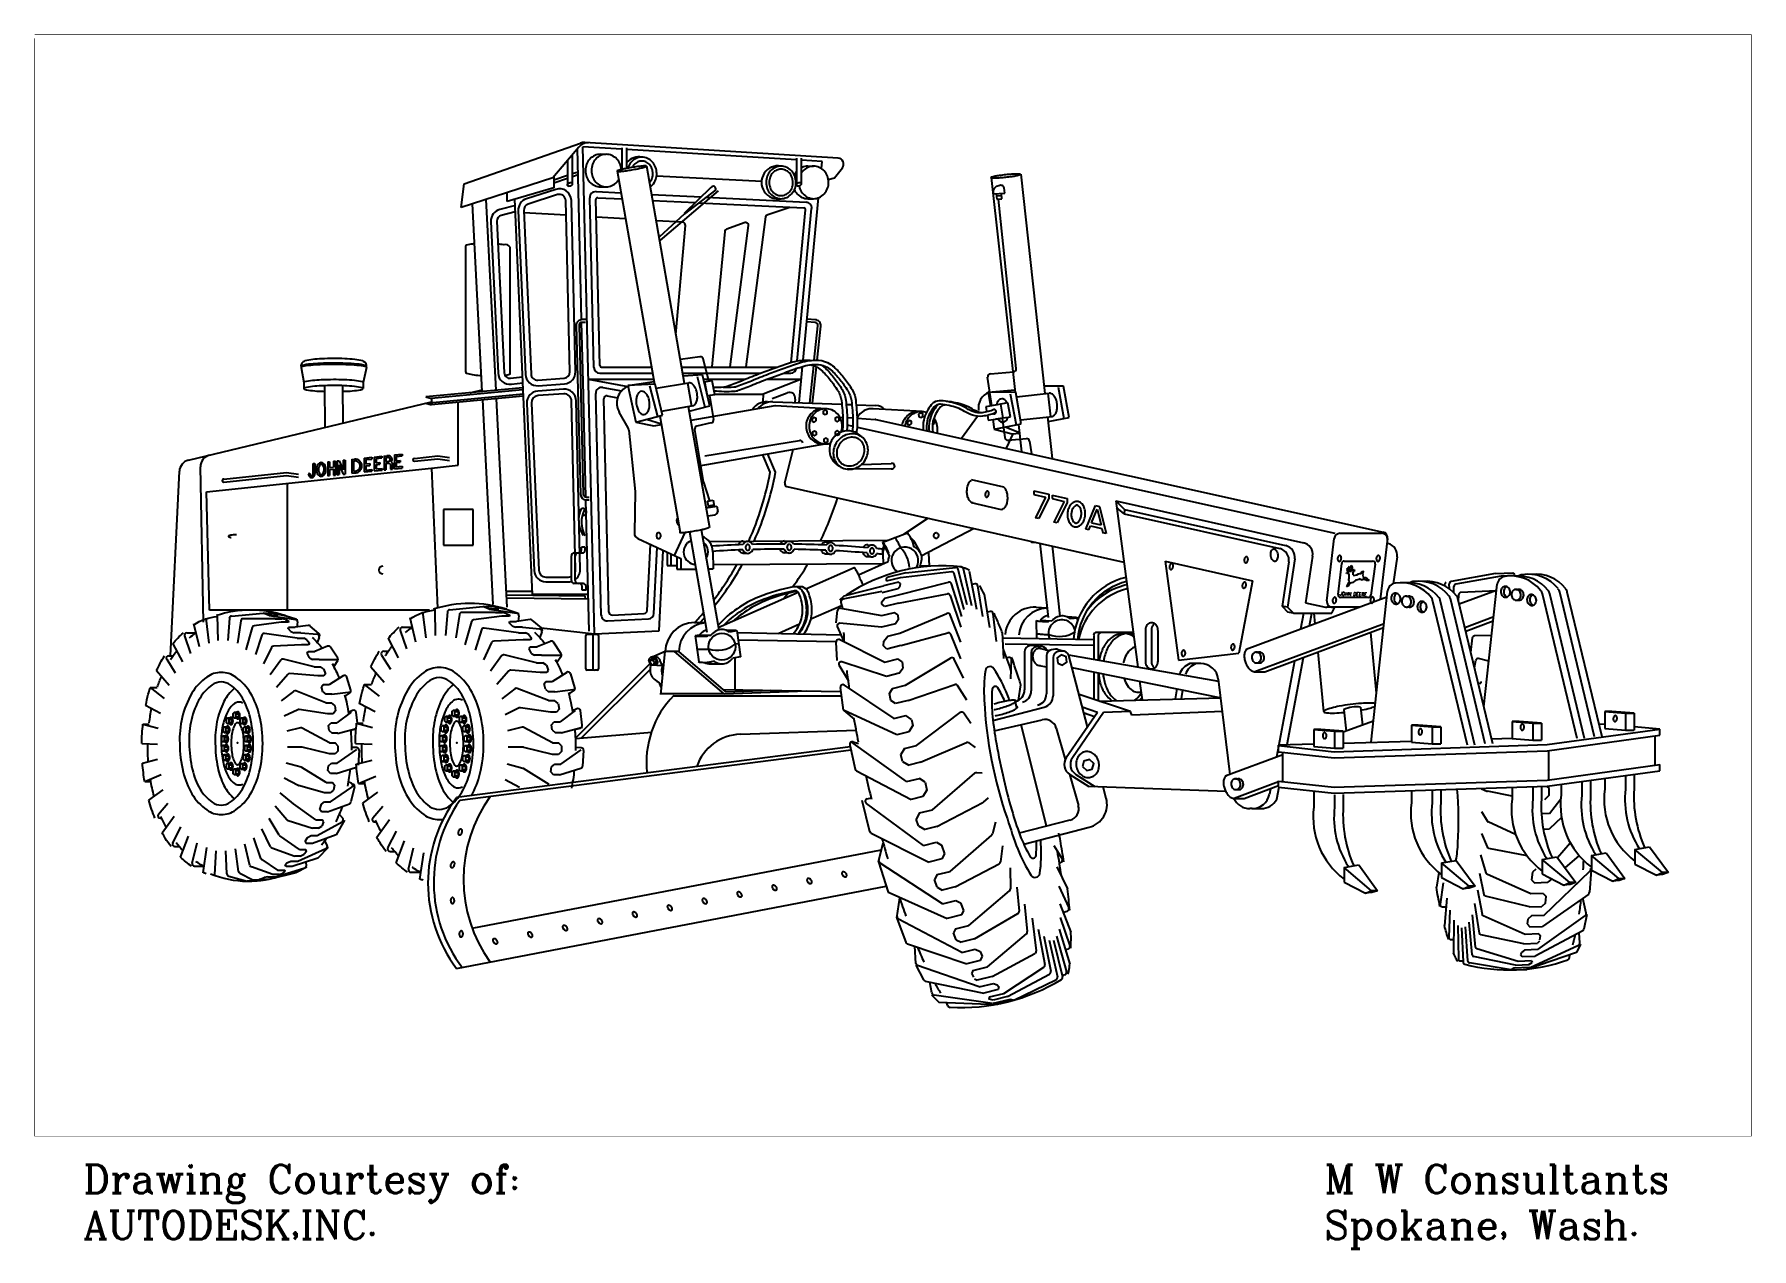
# Model space of a CAD drawing. Extents: x 103 to 393, y 15 to 220.
import ezdxf

# ---------------------------------------------------------------- set-up
doc = ezdxf.new("R2010")
doc.units = 0
doc.header["$MEASUREMENT"] = 0
doc.layers.get('0').update_dxf_attribs({"color": 2, "linetype": 'CONTINUOUS'})
for name, color, linetype in [('1', 1, 'CONTINUOUS'), ('2', 3, 'CONTINUOUS'), ('3', 4, 'CONTINUOUS'), ('4', 6, 'CONTINUOUS')]:
    doc.layers.add(name, color=color, linetype=linetype)
doc.styles.add('5', font='SIMPLEX', dxfattribs={"width": 0.9, "oblique": 5, "height": 0.6})
doc.styles.add('COMPLEX', font='complex')

msp = doc.modelspace()

# ---------------------------------------------------------------- texts
at = {"layer": '3', "style": '5', "oblique": 5, "width": 0.9}
msp.add_text('JOHN DEERE', height=0.6, rotation=358.8065, dxfattribs=at).set_placement((323.8, 125.5))
at = {"layer": '4', "style": 'COMPLEX'}
for s, p in [('Drawing Courtesy of:', (111.72, 24.57)), ('M W Consultants', (321.23, 24.57)), ('AUTODESK,INC.', (111.72, 16.8)), ('Spokane, Wash.', (321.23, 16.8))]:
    msp.add_text(s, height=4.8, dxfattribs=at).set_placement(p)

# ---------------------------------------------------------------- blocks, each defined once
blk = doc.blocks.new('BOLT', base_point=(134.5, 112))
blk.add_lwpolyline([(134.5, 112.5), (134.07, 112.25), (134.07, 111.75), (134.5, 111.5), (134.93, 111.75), (134.93, 112.25)], close=True)
blk = doc.blocks.new('HEAD', base_point=(135.52, 109.98))
for p, q in [((135.52, 109.49), (134.98, 109.49)), ((135, 110.5), (135.5, 110.5)), ((135.25, 110.25), (135.74, 110.25)), ((135.25, 109.76), (135.74, 109.76)), ((135.5, 110.5), (135.74, 110.25)), ((135.74, 109.76), (135.52, 109.49)), ((135.74, 110.25), (135.74, 109.76))]:
    blk.add_line(p, q)
for points in [[(135.34, 109.49, 0.073929), (135.44, 109.4, 0.157162), (135.56, 109.36, 0.157162), (135.69, 109.4, 0.10659), (135.82, 109.54, 0.072208), (135.89, 109.73, 0.058607), (135.92, 109.98, 0.058607), (135.89, 110.23, 0.072208), (135.82, 110.42, 0.10659), (135.69, 110.56, 0.157162), (135.56, 110.6, 0.157162)], [(135.56, 110.6, 0.157162), (135.44, 110.56, 0.051243), (135.37, 110.5, 0.072208)]]:
    blk.add_lwpolyline(points, format="xyb")
at = {"xscale": 0.6, "zscale": 0.6}
blk.add_blockref('BOLT', (135, 110), dxfattribs=at)
blk = doc.blocks.new('O', base_point=(178.78, 65.76))
blk.add_lwpolyline([(179.3, 65.51, 0.147265), (179.38, 65.6, 0.107139), (179.41, 65.76, 0.076516), (179.38, 65.95, 0.077832), (179.3, 66.12, 0.063471), (179.17, 66.27, 0.076516), (179.03, 66.37, 0.107139), (178.87, 66.41, 0.147265), (178.76, 66.38, 0.147265), (178.68, 66.29, 0.107139), (178.64, 66.13, 0.076516), (178.67, 65.96, 0.063471), (178.76, 65.78, 0.063471), (178.89, 65.62, 0.076516), (179.03, 65.52, 0.107139), (179.18, 65.48, 0.147265)], format="xyb", close=True)
blk = doc.blocks.new('VELLIPSE', base_point=(228.46, 131.91))
blk.add_lwpolyline([(228.21, 131.42, 0.122771), (228.35, 131.45, 0.105458), (228.48, 131.56, 0.087651), (228.57, 131.73, 0.094352), (228.59, 131.91, 0.078202), (228.56, 132.1, 0.087651), (228.48, 132.26, 0.105458), (228.35, 132.37, 0.122771), (228.21, 132.4, 0.122771), (228.07, 132.37, 0.105458), (227.94, 132.26, 0.087651), (227.86, 132.1, 0.078202), (227.83, 131.91, 0.078202), (227.86, 131.72, 0.087651), (227.94, 131.56, 0.105458), (228.07, 131.45, 0.122771)], format="xyb", close=True)

# ---------------------------------------------------------------- linework, layer by layer
for p, q in [((176, 195), (195.62, 201.87)), ((195.35, 201.22), (191, 196)), ((195.82, 172.12), (195.13, 200.96)), ((198, 119), (196.02, 201.26)), ((202.62, 200.86), (196.02, 201.26)), ((239.13, 199.34), (196.4, 201.98)), ((232.11, 199.04), (203.47, 200.8)), ((199, 200), (200, 200)), ((236.43, 198.77), (232.96, 198.98)), ((236.32, 197.59), (236.43, 198.77)), ((238.5, 196), (239.85, 197.72)), ((191, 196), (175.5, 191)), ((175.5, 191), (176, 195)), ((193.46, 196.4), (191.17, 195.65)), ((191.17, 195.2), (193.46, 195.97)), ((195.23, 196.98), (194.31, 196.68)), ((194.31, 196.25), (195.24, 196.56)), ((199, 194.5), (200, 194.5)), ((208.47, 196.34), (226.3, 195.45)), ((237.47, 195.74), (238.5, 196)), ((179.07, 159.93), (177.44, 191.63)), ((181.4, 160.15), (179.74, 192.37)), ((184.52, 192.4), (185.94, 160.21)), ((233.25, 165.22), (235.85, 192.66)), ((193.21, 189.69), (186.09, 190.12)), ((203.27, 189.09), (198.3, 189.38)), ((212.89, 188.51), (208.4, 188.78)), ((211.74, 169.57), (213.36, 187.96)), ((196.08, 161.59), (195.84, 171.65)), ((216.24, 162.74), (213.03, 162.53)), ((215.32, 162.49), (216.64, 157.32)), ((217.5, 157.53), (216.24, 162.76)), ((232.56, 158.05), (233.15, 164.17)), ((185.93, 160.58), (169.52, 159.03)), ((185.97, 159.47), (169.52, 157.92)), ((185.94, 160.25), (170.45, 158.78)), ((176.99, 159.74), (179.06, 160.23)), ((185.94, 160.21), (187.46, 125.7)), ((196.55, 142.08), (196.08, 161.59)), ((196.96, 162.02), (207.97, 162.03)), ((196.96, 162.02), (203.65, 160.81)), ((203.62, 160.97), (208.11, 161.63)), ((208.24, 161.16), (203.62, 160.97)), ((203.62, 160.97), (205.01, 154.76)), ((207.32, 160.91), (208.64, 155.74)), ((209.5, 155.94), (208.24, 161.17)), ((216.41, 162.04), (223.49, 162.04)), ((218.28, 159.5), (226.5, 159.5)), ((226.5, 159.5), (226.44, 158.27)), ((232.94, 162.05), (226.5, 159.5)), ((227.19, 162.05), (232.94, 162.05)), ((264.49, 159.85), (269.02, 160.23)), ((264.49, 159.85), (264.87, 157.5)), ((269.12, 159.76), (264.49, 159.85)), ((268.19, 159.56), (269.18, 154.32)), ((270.06, 154.47), (269.12, 159.77)), ((277.2, 160.84), (273.98, 160.82)), ((276.27, 160.65), (277.26, 155.4)), ((278.14, 155.55), (277.2, 160.85)), ((129.46, 148.35), (170.5, 158.18)), ((169.52, 159.03), (170.5, 158.77)), ((170.5, 157.65), (169.52, 157.92)), ((185.99, 159.15), (170.41, 157.68)), ((170.5, 158.77), (170.5, 157.99)), ((175, 147.5), (175, 158.11)), ((180.92, 123.97), (179.15, 158.51)), ((183.28, 123.54), (181.47, 158.73)), ((214, 156.6), (217.5, 157.53)), ((228.43, 157.52), (214.26, 155.06)), ((228.09, 158.21), (239.76, 157.79)), ((237.19, 157.04), (228.55, 157.53)), ((240.5, 157.77), (241.45, 157.73)), ((242.19, 157.71), (245.52, 157.59)), ((253.3, 156.54), (245.07, 157)), ((203.68, 153.83), (202.19, 156.44)), ((205.01, 154.76), (209.5, 155.94)), ((205.01, 154.76), (208.05, 154.16)), ((206.79, 155.27), (209.3, 154.48)), ((208.05, 154.16), (209.3, 154.35)), ((239.42, 155.6), (239.93, 155.57)), ((239.79, 154.49), (239.95, 154.45)), ((240.67, 155.53), (241.62, 155.47)), ((240.68, 154.29), (241.61, 154.09)), ((242.34, 153.93), (323, 136)), ((242.35, 155.42), (245.41, 155.24)), ((245.49, 155.22), (331.12, 136.2)), ((255.07, 154.34), (255.42, 154.52)), ((255.44, 154.92), (255.1, 155.13)), ((255.42, 154.52), (255.44, 154.92)), ((262.64, 155.71), (259.98, 152)), ((265.23, 155.22), (265.5, 153.57)), ((265.5, 153.57), (270.06, 154.47)), ((267.31, 153.97), (269.76, 153.02)), ((274.59, 154.85), (278.14, 155.55)), ((203.8, 153.43), (204.87, 143.04)), ((237.2, 151.11), (215.6, 147.35)), ((216.64, 149.06), (232.62, 151.65)), ((265.5, 153.57), (268.5, 152.78)), ((268.63, 152.78), (267.48, 150.36)), ((268.5, 152.78), (269.75, 152.89)), ((227.67, 146.34), (226.36, 149.38)), ((228.57, 146.34), (227.25, 149.38)), ((230.12, 144.5), (231.53, 150.12)), ((126.42, 115.33), (127.93, 146.5)), ((132, 121), (131.5, 147.22)), ((132.5, 143), (170.5, 147)), ((170.5, 147), (175, 147.5)), ((170.5, 147), (171.48, 123.38)), ((261.58, 145.1), (267.07, 143.85)), ((133, 123), (132.5, 143)), ((146.12, 144.5), (146.12, 123.06)), ((204.87, 143.04), (204.75, 136.03)), ((230.5, 143.89), (287.37, 131.15)), ((197.09, 119.48), (196.56, 141.6)), ((261.58, 141.17), (266.64, 140)), ((286, 141.5), (317.68, 134.41)), ((286, 141.5), (289.72, 113.42)), ((286, 141.5), (287.5, 140)), ((287.45, 139.28), (286.15, 140.37)), ((287.5, 140), (287.45, 139.28)), ((287.45, 139.28), (313.68, 133.41)), ((287.5, 139.99), (314.68, 133.91)), ((254.35, 138.54), (250.15, 135.8)), ((262.08, 136.81), (253.18, 132.12)), ((205.33, 135.1), (212.56, 131.75)), ((211.49, 132.25), (213.3, 136.16)), ((217.35, 134.64), (247.48, 134.81)), ((223.12, 134.66), (223.88, 134.6)), ((230.1, 134.69), (230.87, 134.63)), ((237.12, 134.51), (237.88, 134.45)), ((244.1, 134.06), (244.87, 134)), ((271.79, 134.64), (271.8, 134.51)), ((321.63, 124.62), (322.89, 135.12)), ((323.89, 136), (330.87, 136)), ((331.89, 135.1), (330.66, 124.8)), ((208.92, 119.53), (209.6, 133.12)), ((210.27, 132.69), (210.27, 130.57)), ((210.27, 130.57), (211.93, 130.57)), ((210.9, 132.39), (210.9, 130.57)), ((211.93, 132.04), (211.93, 129.92)), ((212.56, 131.75), (212.56, 129.92)), ((217.99, 132.9), (218.06, 130.01)), ((218.05, 130.73), (246.72, 130.9)), ((223.12, 132.66), (223.88, 132.6)), ((230.1, 132.73), (230.87, 132.68)), ((237.16, 132.51), (237.93, 132.46)), ((244.1, 132.1), (244.87, 132.04)), ((254.51, 130.52), (252.86, 130.43)), ((254.4, 132.63), (254.51, 130.52)), ((294.36, 131.27), (296.57, 114.6)), ((294.36, 131.27), (309.08, 127.98)), ((315.22, 131.16), (314.1, 123.67)), ((316.22, 131.66), (315, 123.5)), ((319.22, 132.16), (318.04, 124.27)), ((333.5, 132.01), (332.82, 127.48)), ((211.93, 129.92), (215.13, 129.92)), ((217.24, 130.01), (218.06, 130.01)), ((309.08, 127.98), (306.77, 115.73)), ((183.22, 126.22), (187.51, 126.22)), ((183.22, 125.63), (196.37, 125.44)), ((196.96, 124.85), (183.27, 125.04)), ((187.46, 125.7), (196.94, 125.7)), ((196.37, 125.44), (196.44, 124.85)), ((331.78, 125.22), (308, 116.39)), ((329.13, 100.72), (331.89, 126.25)), ((345.37, 100.21), (339.48, 124.73)), ((346.64, 100.21), (340.76, 124.73)), ((348.37, 100.47), (342.49, 124.99)), ((349.65, 100.47), (343.76, 124.99)), ((350.29, 126.36), (343.99, 124.03)), ((348.16, 106.67), (350.4, 127.4)), ((363.88, 101.36), (358.02, 125.77)), ((365.15, 101.36), (359.29, 125.77)), ((366.82, 101.65), (360.96, 126.06)), ((368.09, 101.65), (362.23, 126.06)), ((170.16, 123), (133, 123)), ((272.57, 123.5), (274.41, 123.4)), ((315, 123.5), (314.1, 123.67)), ((314.1, 123.67), (315.04, 122.67)), ((315, 123.5), (316, 122.5)), ((315.94, 122.5), (315.04, 122.67)), ((316, 122.5), (322.5, 122.5)), ((317.71, 122.46), (317.21, 119.81)), ((318.04, 124.27), (321.39, 123.52)), ((319.04, 122.46), (318.64, 120.34)), ((327.16, 123.5), (321.61, 123.5)), ((322.5, 122.5), (323, 123.5)), ((349.8, 121.87), (344.94, 120.06)), ((189.03, 120.06), (198, 119)), ((196.79, 118.99), (198.46, 118.99)), ((197.74, 118.99), (197.74, 113.12)), ((198, 119), (208.92, 119.53)), ((214.88, 120.92), (216.72, 120.93)), ((222.08, 119.22), (239.6, 118.88)), ((288.99, 119.22), (282.78, 119.22)), ((288.95, 119.22), (283.56, 119.22)), ((291.01, 119.66), (291.01, 114.34)), ((292.01, 119.66), (292.01, 114.34)), ((293.13, 119.58), (293.13, 114.31)), ((331.29, 120.72), (309.49, 112.63)), ((331.22, 120.01), (311.16, 112.56)), ((349.73, 121.15), (345.1, 119.44)), ((196.54, 113.12), (196.54, 118.74)), ((198.71, 118.74), (198.71, 113.12)), ((209.91, 116.02), (209.15, 108.79)), ((211.52, 116.02), (209.91, 116.02)), ((212.24, 116.02), (210.63, 116.02)), ((219.88, 108.87), (211.52, 116.02)), ((220.2, 109.21), (212.24, 116.02)), ((222.25, 117.99), (238.81, 117.74)), ((266.88, 118.37), (282.28, 118.07)), ((267.31, 117.31), (282.28, 117.09)), ((270.6, 115.98), (270.6, 109.54)), ((272.13, 117.06), (271.47, 116.97)), ((272.39, 117.06), (273.52, 116.91)), ((273.25, 116.91), (272.59, 116.83)), ((273.3, 116.55), (274.81, 116.22)), ((275.83, 116.43), (275.17, 116.34)), ((276.24, 116.4), (277.37, 116.08)), ((276.96, 116.11), (276.3, 116.02)), ((282.28, 118.72), (282.28, 114.72)), ((283.06, 118.72), (283.06, 114.58)), ((194.78, 101.39), (207.5, 114.1)), ((221.73, 109.61), (221.73, 115.03)), ((271.73, 115.83), (271.73, 109.39)), ((273.03, 113.7), (274.31, 113.47)), ((274.31, 115.35), (274.31, 108.91)), ((275.43, 115.03), (275.43, 108.58)), ((278.01, 115.46), (303.34, 111.04)), ((281.23, 103.29), (278.06, 115.37)), ((278.61, 113.34), (303.77, 108.24)), ((296.57, 114.6), (306.77, 115.73)), ((300.34, 114), (298.5, 114)), ((316.2, 114.43), (313.14, 98.21)), ((317.63, 114.96), (314.88, 100.3)), ((195.77, 101.4), (207.39, 113.01)), ((197.74, 112.87), (196.79, 112.87)), ((198.46, 112.87), (197.99, 112.87)), ((282.28, 112.6), (282.28, 107.98)), ((283.06, 112.44), (283.06, 107.69)), ((290.03, 111.03), (290.45, 107.86)), ((305.29, 95.29), (303.32, 111.36)), ((309.49, 112.63), (311.21, 112.63)), ((219.88, 108.87), (209.11, 108.87)), ((211.34, 108.57), (239.7, 108.57)), ((219.71, 109.63), (239.6, 109.28)), ((219.88, 108.87), (233.84, 109.4)), ((220.2, 109.21), (227.66, 109.49)), ((269.33, 106.49), (269.01, 107.79)), ((288.51, 105.92), (279.8, 108.75)), ((283.18, 107.66), (303.77, 108.24)), ((296.3, 109.75), (296.01, 108.02)), ((297.29, 109.55), (297.04, 108.02)), ((265.28, 104.38), (273.94, 106.65)), ((265.5, 102.67), (273.58, 104.52)), ((282.9, 105.71), (277.66, 98.1)), ((283.94, 105.71), (278.7, 98.1)), ((282.9, 105.71), (280.31, 106.63)), ((282.44, 105.02), (280.65, 105.61)), ((288.51, 105.92), (283.94, 105.71)), ((288.72, 105.3), (288.51, 105.92)), ((304.09, 105.92), (288.72, 105.3)), ((369.72, 105.92), (368.55, 105.89)), ((368.55, 105.89), (372.05, 105.61)), ((368.55, 105.89), (368.55, 103.04)), ((373.5, 105.61), (369.72, 105.92)), ((372.05, 105.61), (373.5, 105.61)), ((372.05, 105.61), (372.05, 102.71)), ((373.5, 105.61), (373.5, 102.76)), ((194.78, 101.32), (207.7, 102.39)), ((242.16, 102.69), (222.63, 102.05)), ((274.33, 86.56), (270.03, 103.71)), ((275.95, 103.12), (277.48, 97.78)), ((320.61, 102.87), (319.44, 102.84)), ((319.44, 102.84), (319.44, 99.99)), ((319.44, 102.84), (322.94, 102.56)), ((324.39, 102.56), (320.61, 102.87)), ((322.94, 102.56), (322.94, 99.66)), ((322.94, 102.56), (324.39, 102.56)), ((329.52, 104.29), (324.39, 102.39)), ((324.39, 102.56), (324.39, 99.71)), ((337.08, 103.62), (335.91, 103.59)), ((335.91, 103.59), (339.41, 103.31)), ((335.91, 103.59), (335.91, 100.74)), ((340.86, 103.31), (337.08, 103.62)), ((339.41, 103.31), (340.86, 103.31)), ((339.41, 103.31), (339.41, 100.41)), ((340.86, 103.31), (340.86, 100.46)), ((354.09, 104.23), (352.92, 104.2)), ((352.92, 104.2), (356.42, 103.93)), ((352.92, 104.2), (352.92, 101.35)), ((357.87, 103.93), (354.09, 104.23)), ((356.42, 103.93), (357.87, 103.93)), ((356.42, 103.93), (356.42, 101.03)), ((357.87, 103.93), (357.87, 101.08)), ((358.85, 100.33), (377.85, 102.94)), ((358.85, 99.29), (377.85, 101.9)), ((368.55, 103.69), (367.58, 103.77)), ((368.55, 103.04), (372.05, 102.76)), ((372.05, 102.76), (373.5, 102.76)), ((377.85, 102.94), (373.5, 103.29)), ((377.07, 96.84), (377.07, 101.79)), ((377.85, 101.9), (377.85, 102.94)), ((241.21, 99.92), (174.74, 91.36)), ((241.32, 99.38), (175.28, 90.87)), ((314.18, 98.59), (304.5, 95)), ((313.48, 100.16), (322.85, 99.12)), ((313.48, 99.12), (322.85, 98.08)), ((313.49, 99.12), (313.49, 100.22)), ((313.5, 100.26), (319.44, 100.44)), ((314.18, 94.14), (314.18, 98.97)), ((319.44, 99.99), (322.94, 99.71)), ((322.85, 99.12), (358.85, 100.33)), ((322.85, 98.08), (358.85, 99.29)), ((322.94, 99.71), (324.39, 99.71)), ((324.39, 100.58), (335.91, 100.91)), ((335.91, 100.74), (339.41, 100.46)), ((339.41, 100.46), (340.86, 100.46)), ((349.45, 101.3), (352.92, 101.4)), ((352.92, 101.35), (356.42, 101.08)), ((356.42, 101.08), (357.87, 101.08)), ((359.11, 94.36), (359.11, 99.29)), ((358.85, 94.34), (377.85, 96.95)), ((358.85, 93.3), (377.85, 95.91)), ((377.85, 95.91), (377.85, 96.95)), ((278.18, 95.31), (279.69, 90.03)), ((278.24, 95.27), (281.45, 93.26)), ((279.28, 95.27), (282.49, 93.26)), ((281.39, 93.3), (304.7, 92.44)), ((284.39, 91.24), (283.88, 93.21)), ((313.49, 94.02), (305.99, 91.24)), ((313.49, 93.34), (307.66, 91.17)), ((312.13, 92.83), (311.96, 91.94)), ((313.53, 93.12), (313.14, 91.05)), ((313.48, 94.17), (322.85, 93.13)), ((313.48, 93.13), (322.85, 92.09)), ((313.49, 93.17), (313.49, 94.21)), ((322.85, 93.13), (358.85, 94.34)), ((322.85, 92.09), (358.85, 93.3)), ((352.92, 93.1), (352.92, 91.12)), ((356.42, 93.22), (356.42, 91.12)), ((357.87, 93.27), (357.87, 91.12)), ((361.19, 93.62), (361.19, 91.8)), ((364.69, 94.1), (364.69, 91.8)), ((366.14, 94.3), (366.14, 91.8)), ((368.55, 94.43), (368.55, 92.81)), ((372.05, 94.91), (372.05, 92.81)), ((373.5, 95.11), (373.5, 92.81)), ((305.99, 91.24), (307.7, 91.24)), ((319.44, 92.46), (319.44, 89.76)), ((322.94, 91.85), (322.94, 89.76)), ((324.39, 91.9), (324.39, 89.76)), ((335.91, 92.49), (335.91, 90.51)), ((339.41, 92.61), (339.41, 90.51)), ((340.86, 92.65), (340.86, 90.51)), ((278.25, 87.54), (269.7, 85.39)), ((309.01, 89.5), (308.66, 89.5)), ((309, 89.5), (310.5, 89.5)), ((270.46, 83.52), (281.52, 86.35)), ((177.37, 69.3), (246.48, 82.55)), ((174.74, 62.51), (247.24, 76.41))]:
    msp.add_line(p, q)
for points in [[(200, 194.5, 0.106817), (200.95, 194.71, 0.101559), (201.78, 195.31, 0.046263), (202.11, 195.75, 0.108181)], [(217.9, 164.09), (220.04, 186.96, -0.286943), (220.36, 187.38), (223.29, 188.49, -0.566428), (223.96, 187.95), (220.83, 164.09)], [(223.64, 164.09), (226.95, 189.44, -0.288888), (227.29, 189.85), (231, 191.06)], [(203.66, 160.79, 0.014183), (203.52, 160.73, 0.10079), (202.61, 160.08, 0.095919), (201.95, 159.04, 0.110436), (201.79, 157.98, 0.092737), (202.01, 156.83, 0.036652), (202.19, 156.44, 0.10079)], [(236.51, 157.04, 0.104528), (235.46, 156.82, 0.10079), (234.54, 156.17, 0.095919), (233.89, 155.13, 0.110436), (233.73, 154.07, 0.092737), (233.94, 152.92, 0.095919), (234.54, 151.96, 0.10079), (235.46, 151.32, 0.104528), (236.51, 151.09, 0.025303), (236.78, 151.11, 0.10079)], [(237.04, 157.04, 0.104528), (235.98, 156.82, 0.10079), (235.07, 156.17, 0.095919), (234.42, 155.13, 0.110436), (234.26, 154.07, 0.092737), (234.47, 152.92, 0.095919), (235.07, 151.96, 0.10079), (235.98, 151.32, 0.104528), (237.04, 151.09, 0.078593), (237.84, 151.22, 0.10079)], [(239.66, 153.08, 0.079543), (239.82, 154.07, 0.092737), (239.61, 155.21, 0.095919), (239.01, 156.17, 0.10079), (238.1, 156.82, 0.104528), (237.04, 157.04, 0.104528)], [(245.07, 157, 0.133289), (243.72, 156.8, 0.10079), (242.81, 156.15, 0.068533), (242.3, 155.43, 0.110436)], [(252.63, 156.54, 0.104528), (251.57, 156.32, 0.10079), (250.66, 155.67, 0.095919), (250, 154.63, 0.040379), (249.89, 154.25, 0.092737)], [(253.15, 156.54, 0.104528), (252.1, 156.32, 0.10079), (251.18, 155.67, 0.095919), (250.53, 154.63, 0.05205), (250.4, 154.13, 0.092737)], [(254.03, 156.39, 0.08543), (253.15, 156.54, 0.104528)], [(254.85, 155.92, 0.031192), (254.56, 156.13, 0.104528)], [(255.87, 152.92, 0.051498), (255.94, 153.57, 0.092737), (255.72, 154.71, 0.071383), (255.31, 155.45, 0.10079)], [(261.94, 141.13, -0.166601), (261.58, 141.25, -0.105514), (261.2, 141.7, -0.068239), (260.95, 142.37, -0.067475), (260.89, 143.09, -0.054409), (260.98, 143.89, -0.068239), (261.2, 144.48, -0.105514), (261.58, 144.94, -0.166601)], [(266.71, 140.04, 0.166601), (267.07, 140.16, 0.105514), (267.46, 140.61, 0.068239), (267.7, 141.28, 0.067475), (267.76, 142, 0.054409), (267.68, 142.8, 0.068239), (267.46, 143.39, 0.105514), (267.07, 143.85, 0.166601)], [(212.41, 136.17, 0.043078), (212.42, 136.16, 0.360272)], [(223.12, 134.68, 0.002445), (223.12, 134.68, 0.122771), (222.73, 134.58, 0.105458), (222.44, 134.34, 0.056824), (222.32, 134.14, 0.078202)], [(224.66, 134.13, 0.043635), (224.56, 134.28, 0.105458), (224.26, 134.53, 0.122771), (223.88, 134.62, 0.122771), (223.5, 134.53, 0.105458), (223.2, 134.28, 0.056824), (223.08, 134.08, 0.078202)], [(229.29, 133.36, 0.086992), (229.45, 133.06, 0.105458), (229.74, 132.82, 0.122771), (230.12, 132.72, 0.122771)], [(230.1, 134.7, 0.117311), (229.74, 134.61, 0.105458), (229.45, 134.37, 0.036966), (229.37, 134.24, 0.078202)], [(231.63, 134.17, 0.041129), (231.54, 134.31, 0.105458), (231.26, 134.55, 0.122771), (230.88, 134.64, 0.122771), (230.5, 134.55, 0.105458), (230.21, 134.31, 0.036966), (230.13, 134.19, 0.078202)], [(237.12, 134.5, 0.002429), (237.11, 134.5, 0.122771), (236.74, 134.41, 0.105458), (236.45, 134.17, 0.03066), (236.38, 134.07, 0.078202)], [(238.65, 133.93, 0.052098), (238.54, 134.11, 0.105458), (238.25, 134.35, 0.122771), (237.88, 134.44, 0.122771), (237.5, 134.35, 0.105458), (237.21, 134.11, 0.03066), (237.14, 134.01, 0.078202)], [(244.14, 134.06, 0.01413), (244.1, 134.06, 0.122771), (243.72, 133.97, 0.105458), (243.43, 133.72, 0.035223), (243.36, 133.61, 0.078202)], [(245.67, 133.41, 0.074157), (245.53, 133.67, 0.105458), (245.24, 133.91, 0.122771), (244.86, 134, 0.122771), (244.49, 133.91, 0.105458), (244.2, 133.67, 0.035223), (244.12, 133.55, 0.078202)], [(271.74, 134.55, 0.360272), (271.78, 134.51, 0.025788), (272.44, 134.49, 0.011479)], [(222.29, 133.26, 0.071791), (222.44, 133, 0.105458), (222.73, 132.76, 0.122771), (223.12, 132.66, 0.122771)], [(223.06, 133.2, 0.071791), (223.2, 132.95, 0.105458), (223.5, 132.7, 0.122771), (223.88, 132.6, 0.122771)], [(223.12, 132.66, 0.000859), (223.12, 132.66, 0.105458)], [(223.88, 132.6, 0.122771), (224.26, 132.7, 0.105458), (224.56, 132.95, 0.081344), (224.73, 133.25, 0.090002)], [(230.05, 133.3, 0.086992), (230.21, 133, 0.105458), (230.5, 132.76, 0.122771), (230.88, 132.66, 0.122771)], [(230.12, 132.72, 0.013311), (230.16, 132.72, 0.105458)], [(230.88, 132.66, 0.122771), (231.26, 132.76, 0.105458), (231.54, 133, 0.079043), (231.7, 133.29, 0.090082)], [(236.28, 133.19, 0.005449), (236.29, 133.17, 0.087651), (236.45, 132.86, 0.105458), (236.74, 132.62, 0.122771), (237.11, 132.52, 0.122771)], [(237.04, 133.13, 0.005449), (237.05, 133.11, 0.087651), (237.21, 132.8, 0.105458), (237.5, 132.56, 0.122771), (237.88, 132.46, 0.122771)], [(237.11, 132.52, 0.009713), (237.14, 132.52, 0.105458)], [(237.88, 132.46, 0.122771), (238.25, 132.56, 0.105458), (238.54, 132.8, 0.068845), (238.69, 133.05, 0.090082)], [(243.27, 132.73, 0.002482), (243.27, 132.72, 0.087651), (243.43, 132.42, 0.105458), (243.72, 132.17, 0.122771), (244.1, 132.08, 0.122771)], [(244.03, 132.68, 0.002482), (244.03, 132.66, 0.087651), (244.2, 132.36, 0.105458), (244.49, 132.11, 0.122771), (244.86, 132.02, 0.122771)], [(244.1, 132.08, 0.011407), (244.14, 132.08, 0.105458)], [(244.86, 132.02, 0.122771), (245.24, 132.11, 0.105458), (245.53, 132.36, 0.049064), (245.64, 132.53, 0.090082)], [(243.36, 127.24, 0.009234), (243.04, 127.97, 0.00814), (242.61, 128.91, 0.011479), (242.27, 129.57, 0.027291), (241.91, 130.16, 0.312347), (241.86, 130.18, 0.360272)], [(333.48, 125.83, 0.056936), (333.35, 125.76, 0.10346), (333.12, 125.52, 0.091967), (333, 125.21, 0.085217), (332.99, 124.85, 0.085217), (333.1, 124.5, 0.091967), (333.31, 124.24, 0.088648), (333.56, 124.09, 0.113368)], [(351.99, 126.98, 0.056936), (351.86, 126.91, 0.10346), (351.63, 126.67, 0.091967), (351.51, 126.36, 0.085217), (351.5, 125.99, 0.085217), (351.61, 125.65, 0.091967), (351.82, 125.38, 0.088648), (352.07, 125.24, 0.113368)], [(356.42, 125.61, 0.056936), (356.28, 125.53, 0.10346), (356.05, 125.3, 0.091967), (355.93, 124.98, 0.085217), (355.92, 124.62, 0.085217), (356.04, 124.27, 0.091967), (356.25, 124.01, 0.088648), (356.49, 123.86, 0.113368)], [(337.91, 124.46, 0.056936), (337.77, 124.39, 0.10346), (337.54, 124.15, 0.091967), (337.42, 123.83, 0.085217), (337.41, 123.47, 0.085217), (337.53, 123.12, 0.091967), (337.74, 122.86, 0.088648), (337.98, 122.71, 0.113368)], [(289.04, 118.51, 0.013995), (288.82, 118.66, 0.13466), (287.31, 119.09, 0.13466), (285.78, 118.69, 0.106861), (284.32, 117.36, 0.082186), (283.42, 115.5, 0.028228), (283.19, 114.56, 0.070502)], [(288.99, 118.94, 0.077247), (288.08, 119.09, 0.13466), (286.56, 118.69, 0.106861), (285.1, 117.36, 0.082186), (284.19, 115.5, 0.032127), (283.94, 114.43, 0.070502)], [(293.12, 119.63, 0.006508), (293.12, 119.66, 0.084562), (293.04, 120.14, 0.09159), (292.81, 120.54, 0.103669), (292.46, 120.81, 0.114195), (292.07, 120.9, 0.114195), (291.67, 120.81, 0.103669), (291.32, 120.54, 0.09159), (291.1, 120.14, 0.084562), (291.01, 119.66, 0.001592), (291.01, 119.65, 0.09159)], [(292.57, 120.76, 0.076117), (292.32, 120.54, 0.09159), (292.09, 120.14, 0.084562), (292.01, 119.66, 0.001592), (292.01, 119.65, 0.09159)], [(273.3, 116.55, 0.081004), (272.99, 116.56, 0.118374), (272.57, 116.41, 0.104627), (272.21, 116.05, 0.089676), (272.01, 115.57, 0.081369), (271.98, 115, 0.081369), (272.14, 114.44, 0.089676), (272.44, 114.02, 0.104627), (272.86, 113.75, 0.118374), (273.31, 113.69, 0.118374)], [(273.91, 116.48, 0.009673), (274, 116.43, 0.113058), (274.93, 116.22, 0.113058)], [(289.27, 116.81, 0.062498), (288.87, 116.63, 0.107118), (287.97, 115.76, 0.079812), (287.37, 114.43, 0.017139), (287.3, 114.14, 0.067459)], [(308.25, 116.47, 0.162728), (307.94, 116.21, 0.106017), (307.72, 115.64, 0.069851), (307.71, 114.9, 0.069403), (307.91, 114.18, 0.056084), (308.28, 113.44, 0.069851), (308.72, 112.95, 0.106017), (309.26, 112.65, 0.116104), (309.55, 112.63, 0.162728)], [(171.8, 113.34, 0.155603), (169.18, 112.5, 0.106718), (166.5, 109.58, 0.072877), (164.74, 105.19, 0.073132), (164.31, 100.5, 0.05934), (164.92, 95.35, 0.072877), (166.5, 91.42, 0.106718), (169.18, 88.49, 0.155603), (171.8, 87.66, 0.037099), (172.47, 87.71, 0.106718)], [(177.24, 91.68, 0.067741), (178.67, 95.35, 0.05934), (179.29, 100.5, 0.05934), (178.67, 105.65, 0.072877), (177.09, 109.58, 0.106718), (174.42, 112.5, 0.155603), (171.8, 113.34, 0.155603)], [(268.13, 107.67, 0.004625), (267.73, 108.7, 0.051377), (265.44, 113.13, 0.312299), (264.6, 113.47, 0.312299), (263.99, 112.81, 0.051377), (263.81, 107.82, 0.022547)], [(291.01, 114.35, 0.001592), (291.01, 114.34, 0.084562), (291.1, 113.86, 0.09159), (291.32, 113.46, 0.103669), (291.67, 113.19, 0.114195), (292.07, 113.1, 0.114195)], [(292.01, 114.35, 0.001592), (292.01, 114.34, 0.084562), (292.09, 113.86, 0.09159), (292.32, 113.46, 0.076117), (292.57, 113.25, 0.114195)], [(292.07, 113.1, 0.114195), (292.46, 113.19, 0.103669), (292.81, 113.46, 0.09159), (293.06, 113.89, 0.101406), (293.12, 114.34, 0.084562)], [(174.19, 110.48, 0.101069), (172.29, 108.06, 0.064948), (171.03, 104.42, 0.063643), (170.73, 100.5, 0.051099), (171.17, 96.17, 0.064948), (172.29, 92.93, 0.101069), (174.19, 90.51, 0.174705)], [(283.08, 112.44, 0.050396), (283.37, 110.74, 0.082186), (284.24, 108.86, 0.08624), (285.36, 107.72, 0.13466)], [(283.86, 112.28, 0.045706), (284.15, 110.74, 0.082186), (285.02, 108.86, 0.084292), (286.1, 107.74, 0.13466)], [(287.41, 111.56, 0.003304), (287.43, 111.48, 0.079812), (287.97, 110.29, 0.107118), (288.87, 109.42, 0.139889), (289.8, 109.16, 0.068597), (290.27, 109.22, 0.107118)], [(137.24, 109.83, 0.101069), (135.46, 107.57, 0.064948), (134.28, 104.17, 0.063643), (134, 100.5, 0.051099), (134.41, 96.46, 0.064948), (135.46, 93.43, 0.101069), (137.24, 91.17, 0.174705)], [(138, 107.5, 0.194489), (137.02, 107.1, 0.099714), (135.88, 105.45, 0.057363), (135.17, 103.07, 0.055261), (135, 100.5, 0.043951), (135.25, 97.65, 0.057363), (135.88, 95.55, 0.099714), (137.02, 93.9, 0.194489), (138, 93.5, 0.119493), (138.65, 93.66, 0.099714)], [(138.65, 107.34, 0.119493), (138, 107.5, 0.194489)], [(175.01, 107.99, 0.194489), (173.96, 107.56, 0.099714), (172.74, 105.79, 0.057363), (171.98, 103.25, 0.055261), (171.8, 100.5, 0.043951), (172.07, 97.45, 0.057363), (172.74, 95.2, 0.099714), (173.96, 93.43, 0.194489), (175.01, 93.01, 0.119493), (175.7, 93.18, 0.099714)], [(175.7, 107.82, 0.119493), (175.01, 107.99, 0.194489)], [(267.29, 107.64, 0.027654), (266.12, 109.89, 0.326116), (265.55, 110.14, 0.326116), (265.14, 109.67, 0.044528), (265.16, 105.58, 0.019244), (265.72, 101.23, 0.013719), (266.92, 95.2, 0.013719), (268.45, 89.24, 0.019244), (269.82, 85.07, 0.044528), (271.58, 81.38, 0.326116), (272.14, 81.13, 0.326116)], [(265.5, 106.24, 0.003587), (265.63, 106.26, 0.02287), (266.61, 106.51, 0.017626), (267.7, 106.85, 0.024594), (268.46, 107.15, 0.055452), (269.1, 107.54, 0.303966), (269.15, 107.69, 0.303966), (269.04, 107.78, 0.055452), (268.28, 107.79, 0.024594), (267.48, 107.67, 0.017626), (266.37, 107.41, 0.015553), (265.41, 107.12, 0.024594)], [(289.23, 107.83, 0.072917), (290.17, 108.81, 0.008165), (290.3, 108.99, 0.085755)], [(290.04, 107.85, 0.026409), (290.41, 108.18, 0.082186)], [(265.62, 105.19, 0.007361), (265.89, 105.24, 0.02287), (266.88, 105.48, 0.017626), (267.97, 105.82, 0.024594), (268.72, 106.13, 0.055452), (269.37, 106.52, 0.303966), (269.41, 106.66, 0.303966), (269.3, 106.76, 0.00256), (269.27, 106.76, 0.024594)], [(304.75, 95.08, 0.162728), (304.44, 94.83, 0.106017), (304.22, 94.25, 0.069851), (304.21, 93.51, 0.069403), (304.41, 92.79, 0.056084), (304.78, 92.06, 0.069851), (305.22, 91.56, 0.106017), (305.76, 91.26, 0.116104), (306.05, 91.25, 0.162728)], [(267.71, 87.77, 0.016124), (269.45, 82.67, 0.051377), (271.75, 78.24, 0.312299), (272.58, 77.91, 0.312299)], [(272.14, 81.13, 0.326116), (272.55, 81.6, 0.026959), (272.63, 84.08, 0.019244)], [(272.58, 77.91, 0.312299), (273.19, 78.57, 0.051377), (273.38, 83.55, 0.002325), (273.33, 84.19, 0.020949)], [(343.44, 80.76, 0.035469), (343.77, 83.73, 0.022547)]]:
    msp.add_lwpolyline(points, format="xyb")
for points in [[(223.88, 133.12, 0.122771), (224.02, 133.16, 0.105458), (224.15, 133.27, 0.087651), (224.24, 133.43, 0.094352), (224.26, 133.61, 0.078202), (224.23, 133.8, 0.087651), (224.15, 133.96, 0.105458), (224.02, 134.07, 0.122771), (223.88, 134.1, 0.122771), (223.74, 134.07, 0.105458), (223.61, 133.96, 0.087651), (223.53, 133.8, 0.078202), (223.5, 133.61, 0.078202), (223.53, 133.42, 0.087651), (223.61, 133.27, 0.105458), (223.74, 133.16, 0.122771)], [(230.88, 133.16, 0.122771), (231.02, 133.2, 0.105458), (231.15, 133.31, 0.087651), (231.24, 133.48, 0.094352), (231.26, 133.65, 0.078202), (231.23, 133.85, 0.087651), (231.15, 134, 0.105458), (231.02, 134.11, 0.122771), (230.88, 134.14, 0.122771), (230.74, 134.11, 0.105458), (230.61, 134, 0.087651), (230.53, 133.85, 0.078202), (230.5, 133.65, 0.078202), (230.53, 133.46, 0.087651), (230.61, 133.31, 0.105458), (230.74, 133.2, 0.122771)], [(237.88, 132.96, 0.122771), (238.02, 133, 0.105458), (238.15, 133.11, 0.087651), (238.24, 133.28, 0.094352), (238.26, 133.45, 0.078202), (238.23, 133.65, 0.087651), (238.15, 133.8, 0.105458), (238.02, 133.91, 0.122771), (237.88, 133.94, 0.122771), (237.73, 133.91, 0.105458), (237.61, 133.8, 0.087651), (237.52, 133.65, 0.078202), (237.49, 133.45, 0.078202), (237.52, 133.26, 0.087651), (237.61, 133.11, 0.105458), (237.73, 133, 0.122771)], [(244.86, 132.52, 0.122771), (245, 132.56, 0.105458), (245.13, 132.66, 0.087651), (245.22, 132.83, 0.094352), (245.24, 133.01, 0.078202), (245.21, 133.2, 0.087651), (245.13, 133.36, 0.105458), (245, 133.47, 0.122771), (244.86, 133.5, 0.122771), (244.72, 133.47, 0.105458), (244.59, 133.36, 0.087651), (244.51, 133.2, 0.078202), (244.48, 133.01, 0.078202), (244.51, 132.82, 0.087651), (244.59, 132.66, 0.105458), (244.72, 132.56, 0.122771)], [(333.41, 124.05, 0.113368), (333.69, 124.16, 0.10346), (333.92, 124.4, 0.091967), (334.06, 124.75, 0.102131), (334.05, 125.08, 0.085217), (333.94, 125.42, 0.091967), (333.73, 125.69, 0.10346), (333.44, 125.85, 0.113368), (333.14, 125.87, 0.113368), (332.86, 125.76, 0.10346), (332.63, 125.52, 0.091967), (332.51, 125.21, 0.085217), (332.5, 124.85, 0.085217), (332.61, 124.5, 0.091967), (332.82, 124.24, 0.10346), (333.11, 124.08, 0.113368)], [(351.92, 125.2, 0.113368), (352.2, 125.31, 0.10346), (352.43, 125.55, 0.091967), (352.57, 125.89, 0.102131), (352.56, 126.23, 0.085217), (352.45, 126.57, 0.091967), (352.24, 126.84, 0.10346), (351.95, 127, 0.113368), (351.65, 127.02, 0.113368), (351.37, 126.91, 0.10346), (351.14, 126.67, 0.091967), (351.01, 126.36, 0.085217), (351.01, 125.99, 0.085217), (351.12, 125.65, 0.091967), (351.33, 125.38, 0.10346), (351.62, 125.22, 0.113368)], [(356.34, 123.82, 0.113368), (356.63, 123.93, 0.10346), (356.85, 124.17, 0.091967), (356.99, 124.52, 0.102131), (356.99, 124.85, 0.085217), (356.87, 125.2, 0.091967), (356.66, 125.46, 0.10346), (356.37, 125.62, 0.113368), (356.07, 125.64, 0.113368), (355.79, 125.53, 0.10346), (355.56, 125.3, 0.091967), (355.44, 124.98, 0.085217), (355.43, 124.62, 0.085217), (355.54, 124.27, 0.091967), (355.75, 124.01, 0.10346), (356.04, 123.85, 0.113368)], [(337.84, 122.68, 0.113368), (338.12, 122.79, 0.10346), (338.35, 123.02, 0.091967), (338.48, 123.37, 0.102131), (338.48, 123.7, 0.085217), (338.36, 124.05, 0.091967), (338.15, 124.31, 0.10346), (337.86, 124.47, 0.113368), (337.56, 124.5, 0.113368), (337.28, 124.39, 0.10346), (337.05, 124.15, 0.091967), (336.93, 123.83, 0.085217), (336.92, 123.47, 0.085217), (337.04, 123.12, 0.091967), (337.25, 122.86, 0.10346), (337.53, 122.7, 0.113368)], [(135, 112.5, 0.155603), (132.55, 111.72, 0.106718), (130.05, 108.99, 0.072877), (128.4, 104.89, 0.073132), (128, 100.5, 0.05934), (128.57, 95.68, 0.072877), (130.05, 92.01, 0.106718), (132.55, 89.28, 0.155603), (135, 88.5, 0.155603), (137.45, 89.28, 0.106718), (139.95, 92.01, 0.072877), (141.43, 95.68, 0.05934), (142, 100.5, 0.05934), (141.43, 105.32, 0.072877), (139.95, 108.99, 0.106718), (137.45, 111.72, 0.155603)], [(135, 110.9, 0.155603), (133.48, 110.41, 0.106718), (131.43, 108.18, 0.072877), (129.96, 104.51, 0.073943), (129.6, 100.54, 0.059928), (130.13, 96.06, 0.072877), (131.43, 92.82, 0.106718), (133.48, 90.59, 0.155603), (135, 90.1, 0.155603), (136.52, 90.59, 0.106718), (138.57, 92.82, 0.072877), (139.87, 96.06, 0.05934), (140.4, 100.5, 0.05934), (139.87, 104.94, 0.072877), (138.57, 108.18, 0.106718), (136.52, 110.41, 0.155603)], [(171.8, 111.62, 0.155603), (170.17, 111.1, 0.106718), (167.98, 108.71, 0.072877), (166.4, 104.79, 0.073943), (166.02, 100.55, 0.059928), (166.59, 95.75, 0.072877), (167.98, 92.28, 0.106718), (170.17, 89.89, 0.155603), (171.8, 89.37, 0.155603), (173.43, 89.89, 0.106718), (175.61, 92.28, 0.072877), (177.01, 95.75, 0.05934), (177.57, 100.5, 0.05934), (177.01, 105.25, 0.072877), (175.61, 108.71, 0.106718), (173.43, 111.1, 0.155603)], [(137.75, 104.02, 0.240474), (137.43, 103.85, 0.084039), (137, 102.98, 0.041981), (136.74, 101.77, 0.039541), (136.69, 100.47, 0.030917), (136.78, 99.01, 0.041981), (137, 97.96, 0.084039), (137.43, 97.08, 0.240474), (137.75, 96.92, 0.240474), (138.07, 97.08, 0.084039), (138.5, 97.96, 0.041981), (138.73, 99.01, 0.030917), (138.82, 100.47, 0.030917), (138.73, 101.92, 0.041981), (138.5, 102.98, 0.084039), (138.07, 103.85, 0.240474)], [(174.74, 104.26, 0.240474), (174.4, 104.08, 0.084039), (173.94, 103.15, 0.041981), (173.66, 101.86, 0.039541), (173.6, 100.46, 0.030917), (173.7, 98.9, 0.041981), (173.94, 97.78, 0.084039), (174.4, 96.84, 0.240474), (174.74, 96.67, 0.240474), (175.08, 96.84, 0.084039), (175.55, 97.78, 0.041981), (175.78, 98.9, 0.030917), (175.88, 100.46, 0.030917), (175.78, 102.02, 0.041981), (175.55, 103.15, 0.084039), (175.08, 104.08, 0.240474)]]:
    msp.add_lwpolyline(points, format="xyb", close=True)
for centre, radius, start, end in [((196.89, 199.94), 2, 86.4677, 140.1944), ((196.28, 199.98), 2, 86.4677, 109.29), ((239.07, 198.34), 1, 321.8428, 86.4677), ((231.13, 164.05), 1, 346.9206, 354.5768), ((265.69, 157.16), 2.88, 112.1893, 188.7891), ((227.09, 155.21), 3, 87.9546, 142.8077), ((227.98, 155.21), 3, 87.9546, 142.8077), ((228.52, 157.03), 0.5, 86.7504, 99.8667), ((245.45, 155.59), 2, 40.76, 87.9545), ((202.81, 153.33), 1, 5.8802, 29.5894), ((245.38, 154.74), 0.5, 77.4712, 86.476), ((232.7, 151.16), 0.5, 10.2037, 99.2224), ((232.7, 151.16), 0.5, 10.2037, 99.2224), ((129.93, 146.4), 2, 103.4732, 177.2298), ((133.5, 147.26), 2, 103.4732, 181.1017), ((177.83, 155.44), 50.67, 335.8084, 349.6538), ((178.73, 155.44), 50.67, 335.8084, 349.6538), ((216.87, 144.8), 0.5, 189.4621, 198.4345), ((230.61, 144.38), 0.5, 165.9638, 257.3718), ((190.64, 156.96), 50.67, 333.9956, 342.7987), ((212.87, 138.09), 1, 156.0336, 237.0992), ((205.75, 136.01), 1, 179.0142, 245.1111), ((215.12, 132.83), 2.07, 112.765, 266.9684), ((215.12, 132.83), 2.87, 1.4466, 67.2247), ((215.12, 132.83), 2.07, 328.194, 51.5394), ((229.19, -40.41), 174.6, 92.0055, 93.7349), ((229.19, -40.41), 174.6, 89.6906, 91.4879), ((229.19, -40.41), 174.6, 87.3895, 89.1978), ((229.19, -40.41), 174.6, 85.0951, 86.8937), ((229.19, -40.41), 174.6, 84.2163, 84.5833), ((313.25, 131.46), 2, 351.4692, 77.3807), ((314.25, 131.96), 2, 351.4692, 77.3807), ((317.25, 132.46), 2, 351.4692, 77.3807), ((323.89, 135), 1, 90, 173.1572), ((330.87, 135), 1, 353.1572, 90), ((330.9, 135.22), 1, 353.1572, 77.4712), ((331.52, 132.31), 2, 351.4692, 77.3807), ((229.19, -41.29), 174.6, 92.0133, 93.7349), ((177.83, 155.44), 50.67, 322.6466, 330.8498), ((178.73, 155.44), 50.67, 321.3046, 330.8498), ((229.19, -41.29), 174.6, 89.7169, 91.4651), ((190.64, 156.96), 50.67, 323.661, 328.9511), ((229.19, -41.29), 174.6, 87.4227, 89.175), ((229.19, -41.29), 174.6, 85.1241, 86.8825), ((229.19, -41.29), 174.6, 84.2504, 84.5949), ((333.38, 126.09), 1.5, 98.9222, 173.8329), ((334.15, 121.16), 6.49, 37.422, 98.9222), ((335.43, 121.16), 6.49, 37.422, 95.6384), ((336.38, 126.35), 1.5, 98.9222, 120.4076), ((337.16, 121.42), 6.49, 37.422, 98.9222), ((338.43, 121.42), 6.49, 37.422, 95.6384), ((351.89, 127.23), 1.5, 98.9222, 173.8329), ((352.66, 122.31), 6.49, 38.6115, 98.9222), ((353.94, 122.31), 6.49, 38.6115, 95.6384), ((354.83, 127.52), 1.5, 98.9222, 122.0438), ((355.6, 122.6), 6.49, 38.6115, 98.9222), ((356.88, 122.6), 6.49, 38.6115, 95.6384), ((190.64, 156.96), 50.67, 320.8329, 322.1052), ((338.51, 124.49), 1, 13.4992, 37.422), ((339.79, 124.49), 1, 13.4992, 37.422), ((341.51, 124.76), 1, 13.4992, 37.422), ((342.79, 124.76), 1, 13.4992, 37.422), ((356.56, 125.42), 1.5, 13.4992, 38.6115), ((357.83, 125.42), 1.5, 13.4992, 38.6115), ((359.5, 125.71), 1.5, 13.4992, 38.6115), ((360.77, 125.71), 1.5, 13.4992, 38.6115), ((177.83, 155.44), 50.67, 317.0539, 319.6226), ((178.73, 155.44), 50.67, 317.0539, 318.3394), ((272.3, 118.55), 4.96, 86.8975, 175.6862), ((274.58, 118.41), 4.96, 91.8997, 175.6862), ((321.61, 124.5), 1, 257.3718, 270), ((322.63, 124.5), 1, 173.1572, 270), ((196.79, 118.74), 0.25, 90, 180), ((198.46, 118.74), 0.25, 0, 90), ((214.92, 115.96), 4.96, 90.4496, 179.2383), ((217.2, 115.96), 4.96, 95.4518, 179.2383), ((282.75, 118.77), 0.5, 86.4479, 176.4479), ((283.53, 118.72), 0.5, 86.4479, 176.4479), ((271.6, 115.98), 1, 97.6406, 180), ((272.73, 115.83), 1, 97.6406, 180), ((272.26, 116.07), 1, 82.6002, 97.6406), ((273.39, 115.92), 1, 24.1387, 97.6406), ((275.31, 115.35), 1, 97.6406, 180), ((276.43, 115.03), 1, 97.6406, 180), ((275.97, 115.44), 1, 74.0542, 97.6406), ((277.09, 115.12), 1, 14.7079, 97.6406), ((196.79, 113.12), 0.25, 180, 270), ((197.99, 113.12), 0.25, 180, 270), ((198.46, 113.12), 0.25, 270, 0), ((299.59, 111.2), 3, 111.2084, 160.7753), ((300.61, 111.2), 3, 111.2084, 160.7753), ((300.34, 111), 3, 6.9811, 90), ((222.95, 97.29), 16.18, 135.5476, 186.5161), ((334.71, 111.2), 70.98, 182.7233, 199.2681), ((268.6, 109.54), 2, 284.7079, 0), ((269.73, 109.39), 2, 284.7079, 0), ((272.31, 108.91), 2, 284.7079, 0), ((273.43, 108.58), 2, 284.7079, 0), ((274.03, 102.57), 2, 15.9122, 102.9078), ((222.91, 93.96), 8.1, 91.9928, 160.8318), ((279.3, 96.97), 2, 145.4274, 237.9333), ((280.34, 96.97), 2, 145.4274, 237.9333), ((282.46, 87.33), 61.42, 356.6355, 5.0977), ((381.5, 91.09), 13.06, 172.4648, 233.0535), ((387.25, 91.05), 15.3, 173.3981, 212.737), ((394.76, 91.53), 21.3, 176.5579, 203.8484), ((193.81, 76.93), 23.91, 142.9005, 217.0995), ((194.78, 77.04), 23.91, 144.6557, 217.0995), ((199.8, 77.58), 23.91, 144.3141, 215.7833), ((277.76, 89.48), 2, 284.0728, 15.9122), ((280.53, 90.23), 4, 284.3643, 14.7079), ((308.66, 92.5), 3, 204.9194, 270), ((309.01, 92.5), 3, 270, 348.9846), ((310.51, 92.5), 3, 270, 332.5303), ((348.86, 88.79), 13.06, 172.4648, 233.0535), ((354.61, 88.75), 15.3, 173.3981, 212.737), ((362.12, 89.23), 21.3, 176.5579, 203.8484), ((365.86, 89.41), 13.06, 172.4648, 233.0535), ((371.62, 89.36), 15.3, 173.3981, 212.737), ((379.13, 89.84), 21.3, 176.5579, 203.8484), ((374.14, 90.08), 13.06, 172.4648, 233.0535), ((379.89, 90.04), 15.3, 173.3981, 212.737), ((387.41, 90.52), 21.3, 176.5579, 203.8484), ((332.39, 88.05), 13.06, 172.4648, 233.0535), ((338.14, 88), 15.3, 173.3981, 212.737), ((345.66, 88.48), 21.3, 176.5579, 203.8484)]:
    msp.add_arc(centre, radius, start, end)
at = {"layer": '1'}
for p, q in [((249.34, 127.76), (246.82, 127.13)), ((247.37, 128.52), (247.17, 128.19)), ((247.17, 128.19), (247.33, 127.98)), ((247.33, 127.98), (249.66, 128.56)), ((250.54, 129.31), (247.37, 128.52)), ((249.33, 125.63), (257.78, 127.75)), ((249.64, 127.51), (249.34, 127.76)), ((249.66, 128.56), (258.26, 129.52)), ((250.54, 129.31), (258.96, 130.23)), ((260.43, 123.11), (258.73, 129.21)), ((260.92, 123.93), (259.42, 129.91)), ((261.68, 123.77), (260.28, 130)), ((262.56, 123.11), (261.3, 129.53)), ((350.13, 129.21), (342.62, 127.86)), ((351.08, 128.78), (343.4, 127.42)), ((350.13, 129.21), (353.06, 129.33)), ((353.23, 128.87), (351.08, 128.78)), ((353.06, 129.33), (353.32, 129.1)), ((353.32, 129.1), (353.23, 128.87)), ((239.45, 124.75), (240.16, 125.46)), ((246.53, 126.18), (239.92, 124.85)), ((240.16, 125.46), (246.82, 127.13)), ((246.5, 124.41), (247, 125.05)), ((246.57, 126.01), (249.25, 126.68)), ((247, 125.05), (249.33, 125.63)), ((249.25, 126.68), (249.61, 127.1)), ((249.33, 124.22), (257.59, 125.78)), ((249.61, 127.1), (249.64, 127.51)), ((259.92, 120.14), (258.08, 125.5)), ((260.01, 121.94), (258.29, 127.46)), ((262.21, 127.45), (261.74, 127.33)), ((263.55, 121.94), (262.74, 127.1)), ((264.72, 120.11), (263.85, 125.73)), ((342.34, 126.6), (342.31, 127.46)), ((343.1, 125.93), (343.09, 127.04)), ((343.89, 124.47), (343.9, 125.64)), ((350.28, 126.27), (344.27, 126.02)), ((134.34, 122.1), (134.43, 117.88)), ((136.73, 122.02), (142.05, 122.51)), ((142.05, 122.51), (143.59, 122.51)), ((143.08, 122.1), (142.05, 122.51)), ((144.62, 122.1), (143.08, 122.1)), ((143.08, 122.1), (147.91, 121.38)), ((145.95, 121.99), (143.59, 122.51)), ((147.59, 121.48), (145.95, 121.99)), ((166.82, 121.78), (167.8, 117.68)), ((168.99, 122.75), (169.53, 118.32)), ((171.04, 123.18), (171.14, 118.75)), ((173.17, 122.71), (172.88, 118.75)), ((173.55, 123.1), (179.14, 123.61)), ((175.2, 122.28), (174.6, 118.32)), ((181.3, 122.64), (175.61, 122.64)), ((182.38, 122), (177.58, 121.38)), ((180.22, 123.18), (179.14, 123.61)), ((179.14, 123.61), (180.75, 123.61)), ((180.22, 123.18), (185.29, 122.43)), ((181.84, 123.18), (180.22, 123.18)), ((183.24, 123.07), (180.75, 123.61)), ((181.3, 122.64), (182.47, 122.64)), ((183.67, 122), (182.38, 122)), ((183.11, 122.48), (182.47, 122.64)), ((183.11, 122.48), (183.71, 122.16)), ((184.96, 122.53), (183.24, 123.07)), ((183.71, 122.16), (183.67, 122)), ((185.25, 122.08), (185.13, 121.16)), ((238.83, 120.87), (239.03, 122.96)), ((239.53, 123.34), (246.5, 122.1)), ((239.58, 124.32), (239.85, 123.28)), ((246.5, 124.03), (246.5, 124.41)), ((247, 123.64), (246.5, 124.03)), ((246.5, 122.1), (248.67, 122.64)), ((246.5, 122.1), (246.5, 122.1)), ((249.33, 124.22), (247, 123.64)), ((249.2, 122.25), (248.67, 122.64)), ((249.2, 122.25), (249.26, 121.36)), ((249.54, 119.13), (257.48, 122.47)), ((259.85, 117.64), (258.04, 122.23)), ((264.78, 122.78), (264.34, 122.67)), ((265.85, 117.73), (265.31, 122.41)), ((129.17, 119.2), (130.69, 119.2)), ((130.32, 120.76), (131.25, 116.86)), ((132.38, 121.69), (132.9, 117.47)), ((136.37, 121.65), (136.09, 117.88)), ((138.3, 121.24), (137.73, 117.47)), ((144.1, 121.58), (138.69, 121.58)), ((140.23, 120.1), (139.17, 116.34)), ((145.13, 120.97), (140.57, 120.38)), ((147.81, 118.29), (142.28, 119.07)), ((144.1, 121.58), (145.22, 121.58)), ((146.36, 120.97), (145.13, 120.97)), ((145.83, 121.43), (145.22, 121.58)), ((145.83, 121.43), (146.4, 121.12)), ((146.29, 119.91), (146.38, 120.14)), ((146.76, 119.44), (146.29, 119.91)), ((146.4, 121.12), (146.36, 120.97)), ((146.38, 120.14), (147.5, 120.14)), ((146.76, 119.44), (147.31, 119.21)), ((148.43, 119.21), (147.31, 119.21)), ((149.69, 120.43), (147.5, 120.14)), ((147.87, 121.05), (147.75, 120.17)), ((148.43, 119.21), (151.2, 118.96)), ((151.5, 119.09), (150, 120.34)), ((165.22, 119.59), (166.28, 116.48)), ((165.62, 120.14), (167.21, 120.14)), ((177.23, 121.08), (176.11, 117.14)), ((178.92, 119.71), (177.84, 116.26)), ((185.18, 119.18), (179.38, 120)), ((183.59, 120.89), (183.69, 121.12)), ((184.09, 120.39), (183.59, 120.89)), ((183.69, 121.12), (184.86, 121.12)), ((184.09, 120.39), (184.66, 120.15)), ((185.84, 120.15), (184.66, 120.15)), ((187.17, 121.43), (184.86, 121.12)), ((185.18, 119.18), (186.36, 119.18)), ((185.84, 120.15), (188.74, 119.88)), ((186.9, 118.91), (186.36, 119.18)), ((186.9, 118.91), (187.36, 118.27)), ((189.06, 120.02), (187.49, 121.34)), ((189.1, 119.31), (188.76, 118.44)), ((238.99, 120.28), (240.11, 117.72)), ((246.46, 120.14), (239.45, 120.81)), ((248.8, 120.72), (246.46, 120.14)), ((247.55, 118.63), (249.54, 119.13)), ((249.26, 121.36), (248.8, 120.72)), ((249.72, 117.05), (257.64, 119.21)), ((259.84, 114.81), (258.15, 118.95)), ((267.1, 114.85), (266.89, 119.22)), ((349.72, 121.11), (349.62, 121.12)), ((126.83, 117.36), (128.47, 114.28)), ((128.79, 118.67), (129.8, 115.72)), ((141.84, 118.8), (140.81, 115.51)), ((143.48, 116.74), (142.16, 113.97)), ((148.53, 117.16), (143.83, 116.96)), ((147.81, 118.29), (148.93, 118.29)), ((149.75, 117.16), (148.53, 117.16)), ((149.44, 118.03), (148.93, 118.29)), ((149.44, 118.03), (149.88, 117.42)), ((149.5, 115.74), (149.67, 116.03)), ((149.67, 116.03), (150.79, 116.03)), ((149.88, 117.42), (149.75, 117.16)), ((152.95, 116.93), (150.79, 116.03)), ((151.53, 118.42), (151.21, 117.58)), ((154.66, 114.92), (153.44, 116.78)), ((162.43, 116.08), (163.21, 116.08)), ((163.16, 118.21), (164.88, 114.97)), ((180.65, 117.55), (179.25, 114.65)), ((185.95, 118), (181.01, 117.79)), ((187.22, 118), (185.95, 118)), ((186.97, 116.51), (187.14, 116.8)), ((187.4, 115.7), (186.97, 116.51)), ((187.14, 116.8), (188.32, 116.8)), ((187.36, 118.27), (187.22, 118)), ((190.58, 117.75), (188.32, 116.8)), ((192.38, 115.64), (191.1, 117.6)), ((239, 114.54), (238.8, 117.63)), ((239.42, 118.04), (247.04, 114.25)), ((246.77, 116.98), (246.83, 117.78)), ((247.38, 116.46), (246.77, 116.98)), ((246.83, 117.78), (247.55, 118.63)), ((249.72, 117.05), (247.38, 116.46)), ((345.95, 115.89), (346.2, 118.33)), ((349.46, 118.74), (346.57, 118.68)), ((125.8, 114.72), (127.24, 112.43)), ((126.13, 115.33), (126.87, 115.33)), ((145.08, 114.58), (143.28, 112.12)), ((150.69, 113.46), (145.5, 114.73)), ((149.92, 114.97), (149.5, 115.74)), ((149.92, 114.97), (150.39, 114.69)), ((151.51, 114.69), (150.39, 114.69)), ((150.69, 113.46), (151.73, 113.46)), ((151.51, 114.69), (154.8, 114.69)), ((152.28, 113.09), (151.73, 113.46)), ((152.28, 113.09), (152.59, 112.28)), ((154.65, 114.47), (153.98, 113.5)), ((160.28, 113.43), (162.5, 110.87)), ((162.07, 115.44), (163.59, 113.03)), ((182.32, 115.29), (180.43, 112.71)), ((188.21, 114.11), (182.76, 115.45)), ((187.4, 115.7), (187.9, 115.4)), ((189.07, 115.4), (187.9, 115.4)), ((188.21, 114.11), (189.31, 114.11)), ((189.07, 115.4), (192.53, 115.4)), ((189.88, 113.72), (189.31, 114.11)), ((189.88, 113.72), (190.21, 112.88)), ((192.37, 115.17), (191.67, 114.16)), ((239.24, 113.77), (240.88, 111.09)), ((247.3, 111.83), (239.79, 114.28)), ((247.04, 114.25), (249.21, 114.79)), ((249.95, 114.27), (249.21, 114.79)), ((249.46, 112.37), (250.06, 113.23)), ((249.95, 114.27), (250.06, 113.23)), ((250.5, 110.34), (258.11, 114.93)), ((260.31, 111.55), (258.71, 114.76)), ((267.88, 115.03), (267.57, 114.95)), ((268.31, 111.43), (268.42, 114.6)), ((346.56, 113.34), (346.78, 114.56)), ((349, 114.41), (347.25, 114.87)), ((124.09, 112.81), (126.21, 110.38)), ((146.23, 112.17), (144.31, 109.97)), ((151.31, 111.91), (146.57, 112.31)), ((152.34, 111.91), (151.31, 111.91)), ((151.91, 110.08), (152.21, 110.47)), ((152.21, 110.47), (153.26, 110.47)), ((152.59, 112.28), (152.34, 111.91)), ((155.59, 111.95), (153.26, 110.47)), ((156.87, 109.51), (156.19, 111.73)), ((159.15, 110.45), (160.39, 110.45)), ((159.15, 110.45), (161.64, 108.5)), ((183.53, 112.76), (181.52, 110.44)), ((188.86, 112.49), (183.88, 112.9)), ((189.94, 112.49), (188.86, 112.49)), ((189.5, 110.57), (189.81, 110.97)), ((189.73, 109.66), (189.5, 110.57)), ((189.81, 110.97), (190.91, 110.97)), ((190.21, 112.88), (189.94, 112.49)), ((193.36, 112.52), (190.91, 110.97)), ((194.71, 109.97), (193.99, 112.29)), ((240.18, 110.37), (248.55, 104.71)), ((249.46, 112.37), (247.3, 111.83)), ((248.34, 109.79), (250.5, 110.34)), ((250.97, 107.79), (258.81, 110.45)), ((260.89, 107.8), (259.31, 110.27)), ((269.56, 107.84), (269.98, 110.43)), ((123.01, 109.97), (125.39, 108.12)), ((123.01, 109.97), (124.19, 109.97)), ((147.22, 109.31), (145.13, 107.69)), ((152.65, 107.39), (147.61, 109.37)), ((152.14, 109.22), (151.91, 110.08)), ((152.14, 109.22), (152.64, 108.83)), ((153.67, 108.83), (152.64, 108.83)), ((152.65, 107.39), (153.61, 107.39)), ((154.17, 106.91), (153.61, 107.39)), ((153.67, 108.83), (156.96, 109.24)), ((156.73, 109.07), (155.89, 108.47)), ((158.3, 107.31), (160.99, 105.9)), ((184.56, 109.75), (182.38, 108.06)), ((190.27, 107.74), (184.98, 109.81)), ((189.73, 109.66), (190.26, 109.25)), ((191.34, 109.25), (190.26, 109.25)), ((190.27, 107.74), (191.28, 107.74)), ((191.86, 107.24), (191.28, 107.74)), ((191.34, 109.25), (194.8, 109.68)), ((194.55, 109.5), (193.67, 108.87)), ((240.04, 106.12), (239.51, 109.95)), ((247.79, 108.95), (248.34, 109.79)), ((248.01, 107.76), (247.79, 108.95)), ((248.8, 107.25), (248.01, 107.76)), ((250.97, 107.79), (248.8, 107.25)), ((122.2, 106.98), (124.76, 105.64)), ((147.91, 106.21), (145.65, 105.13)), ((152.95, 105.54), (148.14, 106.25)), ((153.91, 105.54), (152.95, 105.54)), ((154.31, 106.01), (153.91, 105.54)), ((154.17, 106.91), (154.31, 106.01)), ((156.94, 105.8), (154.5, 104)), ((157.18, 106.09), (156.48, 105.73)), ((157.99, 103.96), (157.76, 105.79)), ((185.29, 106.5), (182.92, 105.36)), ((190.59, 105.79), (185.53, 106.54)), ((191.6, 105.79), (190.59, 105.79)), ((192.02, 106.29), (191.6, 105.79)), ((191.86, 107.24), (192.02, 106.29)), ((194.77, 106.07), (192.21, 104.18)), ((195.02, 106.37), (194.29, 106)), ((195.94, 103.58), (195.63, 106.05)), ((249.05, 101.99), (240.04, 106.12)), ((240.09, 106.1), (241.83, 104.63)), ((248.55, 104.71), (250.55, 105.21)), ((251.54, 104.57), (250.55, 105.21)), ((251.54, 104.57), (251.74, 103.55)), ((252.35, 100.17), (259.74, 105.73)), ((261.52, 103.88), (260.36, 105.63)), ((121.78, 103.79), (124.35, 103.08)), ((121.78, 103.79), (122.83, 103.79)), ((148.38, 103.13), (146.06, 102.56)), ((153.26, 100.6), (148.67, 103.1)), ((153.11, 103.52), (153.54, 104)), ((153.2, 102.72), (153.11, 103.52)), ((153.2, 102.72), (153.74, 102.24)), ((153.54, 104), (154.5, 104)), ((154.7, 102.24), (153.74, 102.24)), ((157.76, 102.99), (154.65, 102.16)), ((156.86, 102.77), (157.75, 102.99)), ((157.85, 103.96), (158.96, 103.96)), ((157.85, 103.96), (160.56, 103.21)), ((185.79, 103.27), (183.35, 102.67)), ((190.91, 100.61), (186.09, 103.23)), ((190.75, 103.68), (191.2, 104.18)), ((190.85, 102.83), (190.75, 103.68)), ((190.85, 102.83), (191.41, 102.33)), ((191.2, 104.18), (192.21, 104.18)), ((192.42, 102.33), (191.41, 102.33)), ((195.99, 103.21), (192.37, 102.25)), ((194.69, 102.89), (195.63, 103.12)), ((251.06, 102.49), (249.05, 101.99)), ((251.74, 103.55), (251.06, 102.49)), ((121.58, 100.5), (124.26, 100.39)), ((148.58, 99.89), (146.17, 99.89)), ((153.26, 98.75), (148.67, 99.88)), ((153.26, 100.6), (154.22, 100.6)), ((154.22, 98.75), (153.26, 98.75)), ((154.7, 100.12), (154.22, 100.6)), ((154.7, 99.23), (154.22, 98.75)), ((154.59, 97.2), (157.89, 99.5)), ((154.7, 100.12), (154.7, 99.23)), ((157.89, 99.8), (156.97, 99.84)), ((157.64, 100.5), (160.46, 100.39)), ((158.27, 99.37), (158.11, 96.87)), ((185.99, 99.86), (183.46, 99.86)), ((190.91, 98.67), (186.09, 99.85)), ((190.91, 100.61), (191.92, 100.61)), ((191.92, 98.67), (190.91, 98.67)), ((192.42, 100.11), (191.92, 100.61)), ((192.42, 99.17), (191.92, 98.67)), ((192.31, 97.04), (195.77, 99.45)), ((192.42, 100.11), (192.42, 99.17)), ((195.77, 99.77), (194.81, 99.81)), ((196.17, 99.32), (196.01, 96.69)), ((241.13, 100.3), (242.01, 96.19)), ((250.68, 94.08), (241.34, 100.76)), ((241.68, 100.8), (242.57, 100.51)), ((250.35, 99.67), (249.73, 98.62)), ((250.02, 97.46), (249.73, 98.62)), ((250.35, 99.67), (252.35, 100.17)), ((253.06, 97.34), (260.83, 100.66)), ((262.35, 99.83), (261.25, 100.61)), ((121.69, 97.18), (124.26, 97.83)), ((148.48, 96.5), (145.95, 97.2)), ((152.74, 93.92), (148.58, 96.46)), ((153.01, 95.93), (153.1, 96.73)), ((153.43, 95.46), (153.01, 95.93)), ((153.1, 96.73), (153.64, 97.2)), ((153.64, 97.2), (154.59, 97.2)), ((154.39, 95.46), (157.83, 96.51)), ((157.77, 97.02), (160.46, 97.69)), ((185.89, 96.31), (183.24, 97.04)), ((190.36, 93.6), (186, 96.26)), ((190.65, 95.71), (190.75, 96.54)), ((191.09, 95.21), (190.65, 95.71)), ((190.75, 96.54), (191.31, 97.04)), ((191.31, 97.04), (192.31, 97.04)), ((192.1, 95.21), (195.71, 96.32)), ((242.23, 95.9), (251.44, 91.07)), ((250.02, 97.46), (251.06, 96.83)), ((253.06, 97.34), (251.06, 96.83)), ((122.08, 94.07), (124.87, 95.26)), ((122.08, 94.07), (123.11, 94.07)), ((147.98, 93.43), (145.65, 94.64)), ((152.44, 92.16), (148.06, 93.4)), ((152.74, 93.92), (153.7, 93.92)), ((154.39, 95.46), (153.43, 95.46)), ((153.47, 90.63), (157.02, 93.11)), ((154.1, 93.45), (153.7, 93.92)), ((154.1, 93.45), (153.96, 92.64)), ((156.96, 93.8), (156.45, 94.04)), ((157.51, 93.19), (156.9, 90.63)), ((158.18, 93.75), (161.1, 95)), ((158.18, 93.75), (159.25, 93.75)), ((185.37, 93.08), (182.92, 94.35)), ((192.1, 95.21), (191.09, 95.21)), ((250.68, 94.08), (252.85, 94.62)), ((253.85, 93.99), (252.85, 94.62)), ((253.85, 93.99), (254.11, 92.63)), ((255.07, 89.32), (262.21, 95.47)), ((263.44, 95.5), (262.53, 95.57)), ((347.76, 92.87), (348.67, 92.47)), ((358.74, 93.3), (359.17, 92.88)), ((359.15, 91.79), (359.17, 92.88)), ((122.77, 90.93), (125.19, 92.68)), ((124.39, 88.56), (126.01, 90.42)), ((146.09, 87.62), (144.1, 89.9)), ((147.19, 90.32), (144.93, 92.16)), ((150.99, 87.64), (147.21, 90.3)), ((151.63, 89.36), (151.91, 90.25)), ((151.91, 90.25), (152.43, 90.63)), ((152.43, 90.63), (153.47, 90.63)), ((153.4, 92.16), (152.44, 92.16)), ((152.95, 88.98), (156.65, 90.34)), ((153.96, 92.64), (153.4, 92.16)), ((158.9, 90.45), (161.43, 92.29)), ((160.6, 87.97), (162.3, 89.92)), ((243.14, 90.94), (244.46, 85.64)), ((253.57, 83.27), (243.9, 90.38)), ((244.05, 91.14), (244.75, 91.32)), ((253.44, 91.57), (251.44, 91.07)), ((254.11, 92.63), (253.44, 91.57)), ((255.78, 86.49), (263.56, 90.56)), ((264.48, 91.33), (263.64, 90.61)), ((352.92, 91.62), (348.75, 92.44)), ((359.15, 91.79), (358.36, 90.99)), ((359.23, 88.7), (361.13, 91.18)), ((124.69, 87.9), (124.94, 87.9)), ((125.03, 85.41), (127.04, 88.26)), ((144.79, 85.04), (143.08, 87.85)), ((146.27, 87.5), (150.38, 86.2)), ((150.99, 87.64), (152.04, 87.64)), ((151.2, 84.97), (155.4, 87.3)), ((151.91, 88.98), (151.63, 89.36)), ((152.95, 88.98), (151.91, 88.98)), ((152.28, 87.27), (151.97, 86.57)), ((152.28, 87.27), (152.04, 87.64)), ((155.83, 87.54), (154.39, 85.07)), ((155.51, 87.91), (154.92, 88.59)), ((160.91, 87.27), (161.18, 87.27)), ((161.27, 84.66), (163.38, 87.65)), ((252.9, 88.78), (252.32, 87.75)), ((252.69, 86.6), (252.32, 87.75)), ((252.9, 88.78), (255.07, 89.32)), ((265.7, 87.21), (265.19, 85.24)), ((347.76, 89.01), (348.7, 87.44)), ((353.51, 85.16), (348.87, 87.28)), ((359.23, 88.7), (357.86, 88.64)), ((361.25, 87.98), (359.2, 86.07)), ((126.81, 83.69), (128.16, 86.41)), ((128.14, 81.31), (129.5, 84.86)), ((141.69, 81.09), (140.5, 84.56)), ((143.32, 83.06), (141.84, 86.11)), ((148.22, 82.6), (144.9, 84.92)), ((149.15, 83.97), (149.55, 84.63)), ((149.55, 84.63), (150.16, 84.97)), ((150.16, 84.97), (151.2, 84.97)), ((151.41, 86.2), (150.38, 86.2)), ((154.39, 85.07), (150.38, 83.63)), ((151.41, 86.2), (151.97, 86.57)), ((152.88, 83.29), (152.38, 84.35)), ((163.14, 82.86), (164.56, 85.71)), ((164.54, 80.36), (165.96, 84.08)), ((244.69, 85.36), (254.44, 80.48)), ((252.69, 86.6), (253.78, 85.99)), ((255.78, 86.49), (253.78, 85.99)), ((258.03, 78.9), (265.06, 85.03)), ((347.76, 85.29), (348.71, 83.03)), ((358.17, 86.02), (359.2, 86.07)), ((127.17, 83.11), (127.91, 83.11)), ((130.1, 80.28), (130.94, 83.74)), ((131.94, 78.69), (132.58, 82.92)), ((133.93, 78.38), (134.13, 82.4)), ((135.97, 78.47), (135.77, 82.4)), ((137.91, 78.91), (137.42, 82.71)), ((139.84, 79.93), (138.97, 83.53)), ((143.54, 82.86), (147.4, 81.48)), ((148.33, 81.48), (147.4, 81.48)), ((147.91, 80.64), (152.68, 82.75)), ((148.22, 82.6), (149.26, 82.6)), ((148.33, 81.48), (148.99, 81.79)), ((149.4, 82.29), (148.99, 81.79)), ((149.15, 83.97), (149.34, 83.63)), ((149.4, 82.29), (149.26, 82.6)), ((150.38, 83.63), (149.34, 83.63)), ((153.06, 82.92), (151.31, 81.16)), ((163.51, 82.25), (164.3, 82.25)), ((166.59, 79.28), (167.48, 82.9)), ((168.53, 77.61), (169.2, 82.04)), ((245.98, 80.57), (246.76, 83.66)), ((253.57, 83.27), (255.74, 83.82)), ((255.74, 83.82), (256.61, 83.33)), ((256.61, 83.33), (257.08, 81.85)), ((257.08, 81.85), (256.62, 81.03)), ((266.87, 83.25), (266.57, 80.55)), ((275.55, 83.29), (276.95, 81.01)), ((347.6, 81.72), (348.46, 78.67)), ((355.46, 81.51), (348.99, 82.8)), ((360.58, 81.25), (362.72, 83.75)), ((364.24, 81.57), (361.84, 79.53)), ((130.49, 79.79), (132.07, 79.79)), ((138.12, 78.6), (140.31, 77.46)), ((143.69, 78.38), (140.1, 79.65)), ((141.85, 80.89), (144.51, 79.11)), ((147.57, 78.69), (143.01, 77.56)), ((144.71, 78.38), (143.69, 78.38)), ((144, 77.96), (149.1, 79.52)), ((144.51, 79.11), (145.74, 79.11)), ((144.71, 78.38), (145.29, 78.57)), ((145.8, 78.93), (145.29, 78.57)), ((145.8, 78.93), (145.74, 79.11)), ((145.81, 80.02), (146.1, 80.35)), ((145.94, 79.72), (145.81, 80.02)), ((146.99, 79.72), (145.94, 79.72)), ((146.1, 80.35), (146.76, 80.64)), ((146.76, 80.64), (147.91, 80.64)), ((151.31, 81.16), (146.99, 79.72)), ((149.44, 79.63), (147.57, 78.69)), ((149.38, 79.99), (149.27, 80.48)), ((167, 78.76), (168.66, 78.76)), ((245.99, 80.33), (247.5, 75.58)), ((256.74, 73.44), (246.21, 80.3)), ((256.62, 81.03), (254.44, 80.48)), ((255.86, 78.36), (255.41, 77.54)), ((255.86, 78.36), (258.03, 78.9)), ((258.87, 76.28), (266.34, 80.21)), ((268.16, 79.49), (268.21, 75.98)), ((276.08, 79.7), (277.86, 75.98)), ((276.69, 80.37), (276.51, 80.33)), ((340.53, 78.73), (340.13, 76.22)), ((347.42, 78.61), (348.15, 75.02)), ((356.09, 75.1), (348.67, 78.43)), ((356.33, 78.75), (356.21, 77.5)), ((356.92, 79.31), (356.33, 78.75)), ((358.25, 71.47), (366.07, 79.03)), ((366.27, 79.11), (366, 75.38)), ((136.26, 78.11), (139.38, 77.26)), ((141.02, 77.26), (139.38, 77.26)), ((140.31, 77.46), (141.84, 77.46)), ((141.84, 77.46), (141.02, 77.26)), ((141.43, 77.56), (142.27, 77.86)), ((143.08, 77.56), (141.43, 77.56)), ((142.89, 77.97), (142.27, 77.86)), ((142.89, 77.97), (144.1, 77.97)), ((255.83, 76.23), (255.41, 77.54)), ((255.83, 76.23), (256.7, 75.74)), ((258.87, 76.28), (256.7, 75.74)), ((261.2, 69.78), (268.06, 75.65)), ((269.33, 76.24), (269.69, 72.18)), ((276.37, 76.41), (278.06, 72.74)), ((341.3, 76.97), (340.78, 73.36)), ((347.07, 75.81), (347.83, 71.71)), ((356.21, 77.5), (356.7, 76.98)), ((356.7, 76.98), (358.94, 77.07)), ((247.74, 75.32), (257.54, 70.98)), ((249.06, 71.05), (249.56, 74.44)), ((256.74, 73.44), (258.99, 74)), ((258.99, 74), (259.8, 73.59)), ((259.8, 73.59), (260.32, 72.29)), ((270.58, 73.36), (271.07, 68.76)), ((276.58, 73.45), (278.44, 68.67)), ((341.18, 72.92), (341.74, 72.95)), ((341.87, 74.36), (341.48, 69.75)), ((346.55, 73.46), (347.35, 68.5)), ((355.86, 72.92), (348.43, 74.72)), ((355.86, 72.92), (357.95, 73)), ((358.17, 75.19), (356.09, 75.1)), ((358.54, 73.56), (357.95, 73)), ((365.84, 75.09), (358.02, 69.6)), ((358.17, 75.19), (358.66, 74.67)), ((358.54, 73.56), (358.66, 74.67)), ((365.43, 71.85), (364.85, 74.41)), ((249.09, 70.84), (250.55, 66.95)), ((260.04, 65.23), (249.32, 70.82)), ((259.96, 71.58), (257.54, 70.98)), ((258.95, 69.21), (261.2, 69.78)), ((260.32, 72.29), (259.96, 71.58)), ((262.13, 67.52), (269.48, 71.77)), ((271.88, 71.03), (272.59, 65.49)), ((276.63, 71.15), (278.27, 66.34)), ((277.78, 72.14), (277.17, 71.99)), ((342.42, 72.36), (342.23, 67.79)), ((343.1, 70.69), (343.04, 65.14)), ((343.76, 69.79), (343.84, 64.16)), ((345.6, 70.33), (346.12, 64.9)), ((346.16, 71.59), (346.68, 66.14)), ((355.12, 68.25), (348.05, 71.43)), ((355.55, 70.83), (355.45, 70.03)), ((355.45, 70.03), (355.93, 69.52)), ((356.16, 71.39), (355.55, 70.83)), ((355.93, 69.52), (358.02, 69.6)), ((358.25, 71.47), (356.16, 71.39)), ((357.25, 65.7), (365.28, 71.45)), ((365.52, 71.62), (365.04, 69.14)), ((250.82, 66.7), (260.87, 63.31)), ((258.95, 69.21), (258.6, 68.51)), ((259.07, 67.36), (258.6, 68.51)), ((259.07, 67.36), (259.88, 66.95)), ((262.13, 67.52), (259.88, 66.95)), ((264.38, 62.77), (270.92, 68.38)), ((272.89, 69.15), (274.05, 63.18)), ((273.88, 67.98), (275.03, 62.04)), ((274.76, 67.32), (276.15, 61.1)), ((275.47, 67.32), (277.02, 61.13)), ((276.01, 67.99), (277.69, 61.97)), ((276.43, 69.16), (278.24, 63.26)), ((342.63, 67.39), (343.06, 67.41)), ((344.39, 69.35), (344.63, 63.61)), ((345.01, 69.53), (345.4, 63.81)), ((354.88, 66.68), (347.65, 68.18)), ((354.88, 66.68), (357.2, 66.78)), ((357.44, 68.34), (355.12, 68.25)), ((364.84, 68.88), (356.83, 64.6)), ((357.56, 67.1), (357.2, 66.78)), ((357.44, 68.34), (357.7, 68.05)), ((357.59, 67.33), (357.7, 68.05)), ((364.37, 66.85), (364.21, 68.53)), ((252.26, 63.37), (252.08, 66.28)), ((260.04, 65.23), (262.29, 65.79)), ((263.12, 63.87), (260.87, 63.31)), ((262.29, 65.79), (263.12, 65.39)), ((263.12, 65.39), (263.47, 64.57)), ((263.47, 64.57), (263.12, 63.87)), ((265.13, 61.18), (272.37, 65.05)), ((277.97, 65.79), (277.51, 65.67)), ((344.25, 63.78), (344.62, 63.8)), ((353.49, 63.06), (346.42, 64.56)), ((353.92, 63.71), (346.95, 65.81)), ((356.17, 63.8), (353.92, 63.71)), ((354.48, 65.23), (354.34, 64.85)), ((354.34, 64.85), (354.59, 64.51)), ((355.01, 65.61), (354.48, 65.23)), ((354.59, 64.51), (356.83, 64.6)), ((357.25, 65.7), (355.01, 65.61)), ((363.77, 65.19), (355.37, 62.37)), ((355.98, 62.7), (364.14, 66.46)), ((356.17, 63.8), (356.32, 63.53)), ((362.59, 64.31), (362.64, 64.82)), ((364.48, 66.62), (363.77, 65.19)), ((252.24, 63.09), (253.53, 60.61)), ((262.92, 59.4), (252.55, 62.99)), ((261.88, 62.15), (261.7, 61.75)), ((262.04, 61.02), (261.7, 61.75)), ((261.88, 62.15), (264.38, 62.77)), ((265.13, 61.18), (262.63, 60.56)), ((267.1, 58.31), (273.86, 62.74)), ((267.75, 57.76), (274.82, 61.58)), ((277.38, 61.44), (276.97, 61.33)), ((352.74, 62.26), (345.72, 63.45)), ((353.19, 62.59), (352.74, 62.26)), ((352.74, 62.26), (355.37, 62.37)), ((355.82, 62.7), (353.19, 62.59)), ((353.49, 63.06), (355.73, 63.16)), ((355.37, 62.37), (355.82, 62.7)), ((355.73, 63.16), (356.31, 63.51)), ((356.31, 63.51), (356.32, 63.53)), ((253.83, 60.39), (263.71, 58.35)), ((254.97, 58.38), (254.61, 60.22)), ((254.92, 58.09), (256.13, 56.8)), ((265.22, 56.6), (255.33, 58.03)), ((262.15, 60.78), (262.63, 60.56)), ((262.92, 59.4), (265.34, 60)), ((266.13, 58.95), (263.71, 58.35)), ((264.67, 57.71), (267.1, 58.31)), ((265.34, 60), (266.01, 59.76)), ((266.01, 59.76), (266.29, 59.4)), ((266.29, 59.4), (266.13, 58.95)), ((268.81, 57.15), (275.91, 60.62)), ((256.13, 56.8), (265.97, 56.44)), ((257.66, 56.23), (257.45, 56.75)), ((264.67, 57.71), (264.59, 57.37)), ((264.61, 57.35), (264.59, 57.37)), ((265.33, 57.16), (264.61, 57.35)), ((267.75, 57.76), (265.33, 57.16)), ((265.39, 56.64), (268.22, 57.35)), ((265.97, 56.44), (265.39, 56.64)), ((268.81, 57.15), (265.97, 56.44)), ((268.22, 57.35), (268.81, 57.15))]:
    msp.add_line(p, q, dxfattribs=at)
for points in [[(261.34, 129.73, 0.051766), (259.67, 130.36, 0.311508)], [(263.85, 125.69, 0.008746), (263.02, 127.13, 0.311508)], [(130.37, 120.56, -0.123712), (134.34, 121.97, -0.148566)], [(166.87, 121.56, -0.123712), (171.05, 123.05, -0.148566)], [(266.9, 119.11, 0.004663), (266.07, 121.13, 0.007894), (265.46, 122.5, 0.311508)], [(126.83, 117.36, -0.039416), (128.61, 119.2, -0.12413)], [(129.63, 118.34, -0.02159), (130.7, 119.17, -0.146731)], [(163.16, 118.2, -0.039416), (165.03, 120.14, -0.12413)], [(166.1, 119.24, -0.02159), (167.22, 120.1, -0.146731)], [(187.88, 119.33, -0.039596), (189.66, 117.37, -0.047625)], [(240.07, 119.23, 0.007266), (240.12, 117.69, 0.019957)], [(126.44, 114.68, -0.000181), (126.45, 114.7, -0.028365), (127.48, 116.14, -0.146731)], [(150.37, 118.43, -0.039596), (152.07, 116.56, -0.047625)], [(160.28, 113.43, -0.029339), (161.67, 116.08, -0.073049)], [(162.75, 115.39, -0.000181), (162.76, 115.41, -0.028365), (163.84, 116.93, -0.146731)], [(268.36, 112.76, 0.008375), (267.03, 116.4, 0.048327)], [(124.09, 112.81, -0.029339), (125.41, 115.33, -0.073049)], [(153.7, 114.03, -0.029686), (154.9, 111.51, -0.025916)], [(191.38, 114.7, -0.029686), (192.63, 112.06, -0.025916)], [(269.99, 110.38, 0.000923), (269.74, 111.18, 0.008773), (268.43, 115.06, 0.007894)], [(124.22, 110.05, -0.020983), (124.93, 111.85, -0.099644)], [(158.36, 107.27, -0.013617), (158.81, 109.25, -0.01227), (159.15, 110.45, -0.073049)], [(160.41, 110.53, -0.020983), (161.16, 112.42, -0.099644)], [(240.58, 112.84, 0.005016), (240.97, 109.83, 0.004328)], [(122.26, 106.95, -0.013617), (122.69, 108.83, -0.01227), (123.01, 109.97, -0.073049)], [(155.82, 108.73, -0.024435), (156.52, 105.5, -0.00411)], [(193.6, 109.14, -0.024435), (194.33, 105.75, -0.00411)], [(122.85, 104.02, -0.018418), (123.25, 106.43, -0.076752)], [(158.99, 104.2, -0.018418), (159.4, 106.73, -0.076752)], [(241.76, 104.86, 0.003563), (242.15, 102.74, 0.002808), (242.53, 100.8, 0.000666)], [(121.58, 100.5, -0.023339), (121.78, 103.79, -0.01227)], [(156.86, 102.75, -0.017396), (156.97, 100.39, -0.007707), (156.97, 99.35, -0.036474)], [(157.65, 100.5, -0.023339), (157.85, 103.96, -0.01227)], [(194.69, 102.86, -0.017396), (194.81, 100.39, -0.007707), (194.8, 99.3, -0.036474)], [(122.69, 97.43, -0.018519), (122.6, 99.89, -0.004284), (122.6, 100.46, -0.076752)], [(158.81, 97.28, -0.018519), (158.71, 99.86, -0.004284), (158.72, 100.46, -0.076752)], [(122.08, 94.07, -0.02213), (121.69, 97.18, -0.026568)], [(156.76, 96.18, -0.02159), (156.31, 93.3, -0.036474)], [(158.18, 93.75, -0.02213), (157.77, 97.02, -0.026568)], [(194.59, 95.97, -0.02159), (194.11, 92.94, -0.036474)], [(123.66, 91.57, -0.022404), (123.04, 94.48, -0.063749)], [(159.83, 91.13, -0.022404), (159.18, 94.18, -0.063749)], [(243.79, 95.08, 0.005868), (244.79, 91.08, 0.000666)], [(123.81, 87.9, -0.033002), (122.77, 90.93, -0.042521)], [(155.41, 89.88, -0.030314), (154.32, 87.25, -0.107153)], [(159.99, 87.27, -0.033002), (158.9, 90.45, -0.042521)], [(125.7, 86.36, -0.022038), (124.82, 88.19, -0.063749)], [(161.97, 85.66, -0.022038), (161.04, 87.57, -0.063749)], [(126.52, 83.11, -0.025912), (125.56, 84.5, -0.010797), (125.03, 85.41, -0.042521)], [(152.74, 84.48, -0.014783), (151.94, 83.35, -0.107153)], [(162.84, 82.25, -0.025912), (161.82, 83.71, -0.010797), (161.27, 84.66, -0.042521)], [(246.54, 84.43, 0.003432), (247.5, 81.04, 0.012278)], [(277.24, 80.54, 0.006626), (276.65, 84.06, 0.002094), (276.42, 85.35, 0.010103)], [(128.56, 82.42, -0.028019), (127.41, 83.73, -0.076752)], [(129.98, 79.79, -0.036653), (128.14, 81.31, -0.010797)], [(164.98, 81.51, -0.028019), (163.76, 82.89, -0.076752)], [(276.82, 78.15, 0.009057), (276.16, 82.3, 0.008768)], [(132.1, 79.77, -0.034601), (131.08, 80.35, -0.007179), (130.71, 80.6, -0.076752)], [(132.45, 78.51, -0.015683), (131.94, 78.69, -0.043647)], [(166.47, 78.76, -0.036653), (164.54, 80.36, -0.010797)], [(168.7, 78.74, -0.034601), (167.62, 79.34, -0.007179), (167.23, 79.61, -0.076752)], [(364.94, 80.81, -0.003515), (364.87, 79.15, -0.019382)], [(169.06, 77.41, -0.015683), (168.53, 77.61, -0.043647)], [(278.23, 72.36, 0.006758), (277.86, 75.98, 0.002094)], [(340.73, 73, -0.006758), (340.13, 76.22, -0.002094)], [(249.48, 74.55, 0.006488), (250.57, 71.33, 0.019382)], [(364.5, 74.15, -0.012986), (364.19, 71.7, -0.323095)], [(342.21, 67.39, -0.014477), (341.48, 69.75, -0.00757)], [(278.42, 65.92, 0.014477), (278.44, 68.67, 0.00757)], [(363.53, 68.18, -0.009257), (363.11, 66.47, -0.323095)], [(252.54, 66.12, 0.012986), (253.63, 63.6, 0.323095)], [(343.76, 63.72, -0.099595), (343.44, 64.18, -0.006056), (343.04, 65.14, -0.00757)], [(277.92, 61.53, 0.099595), (278.11, 62.12, 0.006056), (278.24, 63.26, 0.00757)], [(255.44, 60.05, 0.009257), (256.43, 58.36, 0.323095)]]:
    msp.add_lwpolyline(points, format="xyb", dxfattribs=at)
for centre, radius, start, end in [((256.76, 101.34), 29.16, 83.792, 123.8828), ((257.88, 127.33), 0.43, 17.2181, 104.0705), ((258.31, 129.09), 0.43, 15.5779, 96.3703), ((259.01, 129.8), 0.43, 14.0705, 96.2174), ((259.86, 129.9), 0.43, 12.6016, 83.792), ((341.93, 127.35), 0.387, 112.6481, 183.8385), ((342.69, 127.48), 0.387, 100.2228, 182.3697), ((240, 124.43), 0.43, 101.3727, 194.0705), ((257.67, 125.36), 0.43, 18.9731, 100.6993), ((262.32, 127.03), 0.43, 8.8644, 104.0705), ((343.47, 127.04), 0.387, 100.0698, 180.8622), ((344.29, 125.63), 0.387, 92.3697, 179.2221), ((139.99, 104.02), 19, 72.0379, 107.9621), ((136.76, 121.62), 0.4, 95.205, 175.7635), ((176.98, 104.2), 19.95, 72.0379, 107.9621), ((173.59, 122.68), 0.42, 95.205, 175.7635), ((175.61, 122.22), 0.42, 90, 171.4131), ((184.83, 122.13), 0.42, 352.4951, 72.7051), ((239.45, 122.92), 0.43, 79.8564, 174.5675), ((257.64, 122.07), 0.43, 21.4789, 112.7982), ((264.88, 122.37), 0.43, 6.5672, 104.0705), ((129.17, 118.8), 0.4, 90, 198.8822), ((138.69, 121.18), 0.4, 90, 171.4131), ((140.62, 119.99), 0.4, 97.3301, 164.1649), ((142.23, 118.68), 0.4, 81.9183, 162.5185), ((147.47, 121.1), 0.4, 352.4951, 72.7051), ((149.75, 120.04), 0.4, 50.124, 97.613), ((151.16, 118.56), 0.4, 339.0651, 84.7138), ((151.24, 118.78), 0.4, 339.0651, 50.124), ((165.62, 119.72), 0.42, 90, 198.8822), ((177.64, 120.96), 0.42, 97.3301, 164.1649), ((179.32, 119.59), 0.42, 81.9183, 162.5185), ((187.22, 121.02), 0.42, 50.124, 97.613), ((188.7, 119.46), 0.42, 339.0651, 84.7138), ((188.79, 119.7), 0.42, 339.0651, 50.124), ((239.4, 120.39), 0.43, 84.5057, 194.0705), ((257.75, 118.79), 0.43, 22.2638, 105.2464), ((143.84, 116.56), 0.4, 92.4423, 154.3437), ((153.1, 116.56), 0.4, 33.164, 112.7354), ((162.43, 115.66), 0.42, 90, 212.158), ((181.02, 117.37), 0.42, 92.4423, 154.3437), ((190.75, 117.37), 0.42, 33.164, 112.7354), ((239.23, 117.66), 0.43, 63.5376, 183.6813), ((346.58, 118.29), 0.387, 91.1937, 174.1764), ((126.13, 114.93), 0.4, 90, 212.158), ((145.4, 114.34), 0.4, 76.2254, 143.7781), ((154.32, 114.7), 0.4, 325.278, 33.164), ((182.66, 115.04), 0.42, 76.2254, 143.7781), ((192.02, 115.41), 0.42, 325.278, 33.164), ((239.66, 113.87), 0.43, 71.9169, 194.0705), ((258.33, 114.56), 0.43, 26.4643, 121.1387), ((267.99, 114.61), 0.43, 358.1246, 104.0705), ((347.16, 114.5), 0.387, 75.3015, 169.9759), ((146.53, 111.91), 0.4, 85.259, 138.9548), ((155.81, 111.61), 0.4, 17.2136, 122.3295), ((183.85, 112.48), 0.42, 85.259, 138.9548), ((193.58, 112.17), 0.42, 17.2136, 122.3295), ((239.94, 110.01), 0.43, 55.9374, 187.9442), ((258.95, 110.04), 0.43, 32.5059, 108.681), ((347.77, 110.43), 0.387, 87.7592, 163.9343), ((147.46, 109), 0.4, 68.5528, 127.8536), ((156.49, 109.4), 0.4, 305.9559, 17.2136), ((184.82, 109.42), 0.42, 68.5528, 127.8536), ((194.3, 109.84), 0.42, 305.9559, 17.2136), ((148.08, 105.85), 0.4, 81.6226, 115.6496), ((157.36, 105.74), 0.4, 7.1252, 117.4648), ((185.47, 106.12), 0.42, 81.6226, 115.6496), ((195.22, 106), 0.42, 7.1252, 117.4648), ((260, 105.39), 0.43, 33.6678, 126.9756), ((148.48, 102.74), 0.4, 61.4799, 103.844), ((157.65, 103.38), 0.4, 283.7566, 285.6929), ((185.89, 102.86), 0.42, 61.4799, 103.844), ((195.53, 103.53), 0.42, 283.7566, 7.1252), ((148.58, 99.49), 0.4, 76.2033, 90), ((157.87, 99.4), 0.4, 356.4236, 87.6468), ((185.99, 99.44), 0.42, 76.2033, 90), ((195.75, 99.35), 0.42, 356.4236, 87.6468), ((241.55, 100.39), 0.43, 71.9723, 192.1099), ((261, 100.26), 0.43, 54.5741, 113.1506), ((148.37, 96.12), 0.4, 58.6164, 74.5032), ((185.78, 95.9), 0.42, 58.6164, 74.5032), ((195.59, 96.72), 0.42, 287.064, 356.4236), ((242.43, 96.28), 0.43, 192.1099, 242.3472), ((148.16, 93.78), 0.4, 242.5352, 254.2962), ((156.79, 93.44), 0.4, 304.9145, 64.3504), ((157.12, 93.28), 0.4, 346.7348, 64.3504), ((262.5, 95.14), 0.43, 85.2178, 130.702), ((147.44, 90.63), 0.4, 230.6952, 234.8666), ((156.51, 90.72), 0.4, 290.2722, 346.7348), ((244.15, 90.73), 0.43, 104.0705, 233.7056), ((263.36, 90.94), 0.43, 297.5912, 310.6349), ((348.83, 92.82), 0.387, 245.8053, 258.8489), ((124.69, 88.3), 0.4, 138.934, 270), ((146.39, 87.88), 0.4, 221.066, 252.4292), ((155.21, 87.65), 0.4, 299.0046, 41.066), ((160.91, 87.69), 0.42, 138.934, 270), ((349.03, 87.64), 0.387, 210.8744, 245.3617), ((145.13, 85.25), 0.4, 211.2036, 235.0487), ((244.88, 85.74), 0.43, 194.0705, 243.4418), ((264.78, 85.35), 0.43, 311.0785, 345.5658), ((127.17, 83.51), 0.4, 153.5159, 270), ((143.68, 83.24), 0.4, 205.8877, 250.2194), ((152.52, 83.12), 0.4, 293.8407, 25.2412), ((163.51, 82.67), 0.42, 153.5159, 270), ((349.07, 83.18), 0.387, 202.8976, 258.6769), ((130.49, 80.19), 0.4, 166.3373, 270), ((139.64, 94.6), 17.35, 248.2347, 289.9155), ((136.37, 78.49), 0.4, 182.8625, 254.762), ((138.31, 78.96), 0.4, 187.3313, 242.3123), ((140.23, 80.02), 0.4, 193.6627, 250.616), ((142.07, 81.22), 0.4, 198.8822, 236.3107), ((148.99, 79.91), 0.4, 287.0155, 12.3605), ((167, 79.18), 0.42, 166.3373, 270), ((246.4, 80.46), 0.43, 165.7393, 197.7228), ((246.45, 80.66), 0.43, 165.7393, 236.8945), ((266.14, 80.59), 0.43, 297.7632, 353.5426), ((276.58, 80.79), 0.43, 284.0705, 31.6388), ((348.83, 78.78), 0.387, 195.6996, 245.8752), ((247.91, 75.71), 0.43, 197.7228, 246.1034), ((267.78, 75.98), 0.43, 310.5649, 0.7406), ((365.61, 75.41), 0.387, 305.0601, 355.7814), ((277.67, 72.56), 0.43, 284.0705, 24.6623), ((341.16, 73.31), 0.387, 171.7779, 272.3697), ((348.53, 75.1), 0.387, 191.3685, 256.3569), ((249.49, 70.99), 0.43, 171.7344, 200.6587), ((249.52, 71.21), 0.43, 171.7344, 242.4425), ((269.26, 72.15), 0.43, 300.0833, 5.0717), ((348.21, 71.78), 0.387, 190.416, 245.8053), ((365.06, 71.76), 0.387, 305.5454, 12.8367), ((250.95, 67.11), 0.43, 200.6587, 251.38), ((270.64, 68.71), 0.43, 310.6349, 6.0241), ((342.61, 67.78), 0.387, 177.5963, 272.3697), ((347.73, 68.56), 0.387, 189.1299, 258.3133), ((363.98, 66.81), 0.387, 294.7115, 5.4003), ((364.66, 69.22), 0.387, 298.0884, 349.0325), ((272.17, 65.43), 0.43, 298.1269, 7.3103), ((277.86, 66.21), 0.43, 284.0705, 18.8439), ((344.23, 64.17), 0.387, 180.8245, 272.3697), ((352.44, 91.86), 29.59, 255.2635, 289.5334), ((345.78, 63.83), 0.387, 183.8743, 260.3913), ((346.5, 64.94), 0.387, 185.4302, 258.0402), ((347.06, 66.18), 0.387, 185.4302, 253.2266), ((362.21, 64.34), 0.387, 289.5334, 354.9381), ((252.69, 63.39), 0.43, 183.6034, 250.8947), ((273.62, 63.1), 0.43, 303.2136, 11.0099), ((274.61, 61.96), 0.43, 298.3999, 11.0099), ((275.73, 61.01), 0.43, 296.0489, 12.5658), ((276.61, 61.02), 0.43, 301.1766, 14.0705), ((277.27, 61.85), 0.43, 284.0705, 15.6157), ((345.02, 63.62), 0.387, 182.3697, 255.2635), ((253.91, 60.81), 0.43, 207.4077, 258.3518), ((255.39, 58.46), 0.43, 191.0399, 261.7286), ((259.81, 88.78), 32.87, 266.9068, 301.1766), ((258.06, 56.38), 0.43, 201.5021, 266.9068)]:
    msp.add_arc(centre, radius, start, end, dxfattribs=at)
at = {"layer": '2'}
for p, q in [((193.46, 198.94), (193.46, 194.7)), ((194.31, 194.89), (194.31, 199.98)), ((191.17, 194.32), (183.24, 192.04)), ((191.17, 196.2), (191.17, 194.32)), ((267.27, 193.42), (267.17, 194.32)), ((183.24, 192.04), (183.24, 193.5)), ((197.92, 164), (197.23, 192.66)), ((198.91, 164.32), (198.23, 192.36)), ((198.28, 193.69), (202.51, 193.47)), ((198.55, 192.67), (202.68, 192.46)), ((207.63, 193.22), (216.03, 192.8)), ((207.8, 192.21), (215.06, 191.84)), ((215.65, 191.81), (233.36, 190.93)), ((216.87, 192.75), (233.73, 191.91)), ((265.37, 193.32), (267.29, 193.42)), ((265.82, 193.32), (265.93, 192.41)), ((265.88, 192.97), (266.73, 193.05)), ((265.93, 192.41), (266.79, 192.49)), ((269.2, 163.81), (266.21, 192.44)), ((266.79, 192.49), (266.69, 193.39)), ((231.2, 164.86), (233.65, 190.6)), ((232.23, 165.1), (234.67, 190.82)), ((215.81, 165.81), (212.51, 165.35)), ((217.29, 161.73), (216.37, 165.44)), ((198.92, 163.02), (207.8, 163.03)), ((199.21, 164.03), (207.63, 164.03)), ((212.7, 164.04), (228.85, 164.05)), ((212.88, 163.04), (226.09, 163.05)), ((229.91, 163.05), (231.13, 163.05)), ((265.1, 157.55), (264.38, 162.38)), ((264.84, 162.95), (268.74, 163.26)), ((199.14, 122.17), (198.23, 159.61)), ((199.41, 160.61), (202.57, 160.04)), ((217.89, 161.77), (216.54, 161.52)), ((217.06, 159.2), (216.65, 161.56)), ((218.3, 159.42), (217.89, 161.77)), ((228, 158.76), (230.56, 159.72)), ((200.45, 122.69), (199.58, 158.7)), ((200.17, 159.21), (201.9, 158.89)), ((217.09, 159.25), (218.3, 159.42)), ((217.42, 159.28), (218.12, 155.22)), ((231.9, 158.67), (231.84, 158.13)), ((266.58, 157.82), (264.08, 157.35)), ((264.08, 157.35), (264.21, 156.65)), ((267.81, 158.03), (265.32, 157.56)), ((266.98, 155.46), (266.58, 157.82)), ((268.22, 155.68), (267.81, 158.03)), ((217.73, 154.65), (215.29, 154.09)), ((264.33, 155.98), (264.49, 155.12)), ((264.49, 155.12), (266.98, 155.46)), ((265.73, 155.33), (268.22, 155.68)), ((266.85, 155.45), (267.29, 152.15)), ((214.91, 153.52), (216.38, 144.72)), ((267.83, 151.72), (270.93, 151.99)), ((271.47, 151.56), (271.77, 149.42)), ((167.6, 148.65), (171.55, 149.06)), ((167.6, 148.15), (171.55, 148.56)), ((171.55, 149.06), (173.56, 148.79)), ((171.55, 148.56), (173.56, 148.29)), ((135.43, 145.15), (146.02, 146.27)), ((135.43, 144.65), (146.02, 145.77)), ((146.02, 146.27), (148.03, 145.99)), ((146.02, 145.77), (148.03, 145.49)), ((216.4, 144.64), (217.45, 141.49)), ((216.87, 140.32), (218.68, 140.58)), ((217.11, 141.43), (218.06, 141.58)), ((217.3, 140.38), (217.11, 141.43)), ((217.25, 140.64), (218.19, 140.79)), ((218.06, 141.58), (218.21, 140.51)), ((218.68, 140.58), (218.81, 139.7)), ((217.07, 138.95), (218.38, 139.14)), ((195.8, 133.18), (195.8, 133.66)), ((196.44, 133.66), (195.8, 133.66)), ((196.44, 133.18), (196.44, 133.66)), ((206.89, 122.94), (207.45, 134.12)), ((208.05, 122.48), (208.61, 133.58)), ((194.1, 128.02), (194.1, 132.18)), ((194.6, 132.68), (195.3, 132.68)), ((194.74, 128.02), (194.74, 132.18)), ((195.24, 132.68), (195.94, 132.68)), ((195.43, 127.52), (194.6, 127.52)), ((196.08, 127.52), (195.24, 127.52)), ((195.93, 126.42), (195.93, 127.02)), ((196.58, 126.42), (195.93, 126.42)), ((196.58, 126.42), (196.58, 127.02)), ((335.02, 125.37), (335.5, 125.37)), ((353.53, 126.52), (354.01, 126.52)), ((353.65, 124.71), (354.16, 124.71)), ((200.98, 122.2), (206.42, 122.46)), ((335.14, 123.56), (335.65, 123.56)), ((200.18, 121.2), (207.1, 121.53)), ((309.71, 115.93), (310.19, 115.93)), ((309.82, 114.11), (310.34, 114.11)), ((306.2, 94.54), (306.69, 94.54)), ((306.32, 92.72), (306.83, 92.72)), ((358.01, 80.94), (360.49, 81.38)), ((360.49, 81.38), (363.68, 77.01)), ((366.29, 81.61), (368.77, 82.05)), ((366.29, 81.61), (366.29, 79.14)), ((370.95, 77.69), (366.29, 81.61)), ((368.77, 82.05), (371.96, 77.69)), ((373.64, 82.63), (376.12, 83.07)), ((373.64, 82.63), (373.64, 80.15)), ((378.3, 78.7), (373.64, 82.63)), ((376.12, 83.07), (379.31, 78.7)), ((324.54, 79.58), (327.02, 80.02)), ((329.2, 75.65), (324.54, 79.58)), ((324.54, 79.58), (324.54, 77.1)), ((327.02, 80.02), (330.21, 75.65)), ((341.01, 80.33), (343.48, 80.77)), ((341.01, 80.33), (341.01, 77.85)), ((345.66, 76.4), (341.01, 80.33)), ((343.48, 80.77), (346.67, 76.4)), ((358.01, 80.94), (358.01, 78.47)), ((362.67, 77.01), (358.01, 80.94)), ((358.01, 78.47), (361.65, 76.58)), ((366.29, 79.14), (369.92, 77.25)), ((373.64, 80.15), (377.28, 78.26)), ((377.28, 78.26), (378.3, 78.7)), ((378.32, 78.36), (377.29, 78.26)), ((379.31, 78.7), (378.3, 78.7)), ((379.28, 78.7), (378.32, 78.36)), ((324.54, 77.1), (328.17, 75.21)), ((328.17, 75.21), (329.2, 75.65)), ((330.21, 75.65), (329.2, 75.65)), ((330.18, 75.65), (329.21, 75.32)), ((341.01, 77.85), (344.64, 75.96)), ((344.64, 75.96), (345.66, 76.4)), ((345.68, 76.06), (344.65, 75.96)), ((346.67, 76.4), (345.66, 76.4)), ((346.65, 76.4), (345.68, 76.06)), ((359.61, 77.64), (358.94, 77.07)), ((361.65, 76.58), (362.67, 77.01)), ((362.69, 76.68), (361.66, 76.58)), ((363.68, 77.01), (362.67, 77.01)), ((363.65, 77.01), (362.69, 76.68)), ((369.92, 77.25), (370.95, 77.69)), ((370.96, 77.35), (369.94, 77.25)), ((371.94, 77.64), (370.93, 77.64)), ((371.93, 77.69), (370.96, 77.35)), ((329.21, 75.32), (328.19, 75.21))]:
    msp.add_line(p, q, dxfattribs=at)
for points in [[(194.3, 195, 0.164525), (194.25, 195.08, 0.105794), (194.13, 195.14, 0.0691), (193.96, 195.17, 0.0685), (193.8, 195.14, 0.055299), (193.62, 195.08, 0.0691), (193.49, 195, 0.105794), (193.41, 194.89, 0.164525), (193.4, 194.8, 0.164525), (193.45, 194.72, 0.105794), (193.57, 194.66, 0.0691), (193.72, 194.64, 0.055299), (193.9, 194.66, 0.055299), (194.08, 194.72, 0.0691), (194.21, 194.8, 0.105794), (194.29, 194.91, 0.164525)], [(186.52, 192.47, 0.337739), (185.13, 190.48), (186.35, 162.83, 0.42189), (188.49, 160.92), (192.94, 161.23, 0.400765), (194.79, 163.28), (194.1, 192.22, 0.5013), (191.48, 194.07)], [(186.81, 191.57, 0.337739), (186.08, 190.52), (187.3, 162.87, 0.42189), (188.43, 161.86), (192.87, 162.18, 0.400765), (193.85, 163.25), (193.15, 192.2, 0.5013), (191.77, 193.18)], [(335.21, 123.55, 0.113368), (335.49, 123.67, 0.10346), (335.72, 123.9, 0.091967), (335.86, 124.25, 0.102131), (335.85, 124.58, 0.085217), (335.74, 124.93, 0.091967), (335.53, 125.19, 0.10346), (335.24, 125.35, 0.113368), (334.94, 125.38, 0.113368), (334.66, 125.27, 0.10346), (334.43, 125.03, 0.091967), (334.31, 124.71, 0.085217), (334.3, 124.35, 0.085217), (334.41, 124, 0.091967), (334.62, 123.74, 0.10346), (334.91, 123.58, 0.113368)], [(353.72, 124.7, 0.113368), (354, 124.81, 0.10346), (354.23, 125.05, 0.091967), (354.37, 125.4, 0.102131), (354.36, 125.73, 0.085217), (354.25, 126.07, 0.091967), (354.04, 126.34, 0.10346), (353.75, 126.5, 0.113368), (353.45, 126.52, 0.113368), (353.17, 126.41, 0.10346), (352.94, 126.17, 0.091967), (352.82, 125.86, 0.085217), (352.81, 125.5, 0.085217), (352.92, 125.15, 0.091967), (353.13, 124.89, 0.10346), (353.42, 124.73, 0.113368)], [(309.9, 114.11, 0.113368), (310.18, 114.22, 0.10346), (310.41, 114.45, 0.091967), (310.54, 114.8, 0.102131), (310.54, 115.13, 0.085217), (310.43, 115.48, 0.091967), (310.22, 115.74, 0.10346), (309.93, 115.9, 0.113368), (309.63, 115.93, 0.113368), (309.35, 115.82, 0.10346), (309.12, 115.58, 0.091967), (308.99, 115.26, 0.085217), (308.99, 114.9, 0.085217), (309.1, 114.55, 0.091967), (309.31, 114.29, 0.10346), (309.6, 114.13, 0.113368)], [(279.37, 96.52, 0.086885), (279.71, 95.72, 0.092902), (280.27, 95.13, 0.102908), (281.05, 94.77, 0.130901), (281.74, 94.8, 0.111305), (282.41, 95.12, 0.102908), (282.92, 95.73, 0.092902), (283.17, 96.5, 0.086885), (283.12, 97.37, 0.086885), (282.79, 98.17, 0.092902), (282.23, 98.77, 0.102908), (281.5, 99.1, 0.111305), (280.76, 99.1, 0.111305), (280.09, 98.78, 0.102908), (279.58, 98.17, 0.092902), (279.33, 97.39, 0.086885)], [(306.4, 92.72, 0.113368), (306.68, 92.83, 0.10346), (306.91, 93.07, 0.091967), (307.04, 93.41, 0.102131), (307.04, 93.74, 0.085217), (306.93, 94.09, 0.091967), (306.72, 94.35, 0.10346), (306.43, 94.51, 0.113368), (306.13, 94.54, 0.113368), (305.84, 94.43, 0.10346), (305.62, 94.19, 0.091967), (305.49, 93.87, 0.085217), (305.48, 93.51, 0.085217), (305.6, 93.17, 0.091967), (305.81, 92.9, 0.10346), (306.1, 92.74, 0.113368)]]:
    msp.add_lwpolyline(points, format="xyb", close=True, dxfattribs=at)
for points in [[(184.65, 191.33), (182.02, 190.68, 0.357575), (180.51, 188.64), (181.74, 163.05, 0.436813), (183.98, 161.16), (185.89, 161.4)], [(184.62, 190.26), (182.27, 189.68, 0.357575), (181.54, 188.69), (182.77, 163.1, 0.436813), (183.85, 162.18), (185.84, 162.43)], [(183.77, 184.31, 0.375915), (182.69, 184.7, 0.016945), (181.73, 184.82, 0.013789)], [(197.09, 141.6), (196.68, 141.6, -0.406696), (195.71, 142.54), (194.98, 171.13, -0.421772), (195.95, 172.13), (196.49, 172.13)], [(197.09, 142.07), (196.68, 142.07, -0.406696), (196.18, 142.55), (195.45, 171.15, -0.421772), (195.95, 171.66), (196.49, 171.66)], [(235.12, 165.24), (235.72, 171.04, 0.421772), (235.26, 171.59), (233.86, 171.7)], [(235.59, 165.25), (236.19, 170.99, 0.421772), (235.3, 172.06), (233.91, 172.17)], [(218.07, 160.7, 0.022887), (219.85, 160.72, 0.074384), (220.39, 160.83, 0.009051), (222.83, 161.77, -0.007675), (225.69, 162.9, -0.003333), (228.18, 163.81, -0.00326), (230.74, 164.71, -0.076463), (233.71, 165.25, -0.049112), (234.54, 165.19, -0.072917)], [(219.75, 160.7, 0.022887), (221.53, 160.72, 0.074384), (222.07, 160.83, 0.009051), (224.51, 161.77, -0.007675), (227.38, 162.9, -0.003333), (229.86, 163.81, -0.00326), (232.42, 164.71, -0.076463), (235.39, 165.25, -0.118211), (237.32, 164.84, -0.072917), (238.45, 164.08, -0.042585), (240.04, 162.38, -0.024602), (241.35, 160.52, -0.050972), (241.85, 159.54, -0.061552), (242.1, 158.49, -0.019796), (242.36, 155.14, -0.04166), (242.29, 153.47, -0.006433), (242.21, 152.96)], [(218.18, 160.08, 0.041958), (221.57, 159.99, 0.074384), (222.33, 160.14, 0.009051), (224.79, 161.1, -0.007675), (227.63, 162.21, -0.003333), (230.11, 163.12, -0.00326), (232.66, 164.02, -0.076463), (235.41, 164.52, -0.118211), (237.01, 164.18, -0.072917), (237.96, 163.54, -0.042585), (239.46, 161.93, -0.024602), (240.74, 160.13, -0.050972), (241.16, 159.28, -0.061552), (241.38, 158.4, -0.019796), (241.63, 155.11, -0.04166), (241.56, 153.57, -0.004624), (241.51, 153.21, -0.029285)], [(234.36, 157.99), (235.02, 164.31, 0.421772)], [(234.51, 164.45, -0.061442), (235.33, 164.18, -0.072917), (236.28, 163.54, -0.042585), (237.78, 161.93, -0.024602), (239.05, 160.13, -0.050972), (239.48, 159.28, -0.061552), (239.7, 158.4, -0.019796), (239.95, 155.11, -0.04166), (239.88, 153.57, -0.005616), (239.82, 153.13, -0.029285)], [(234.83, 157.97), (235.47, 164.11, 0.421772)], [(236.36, 164.41, -0.027965), (236.77, 164.08, -0.042585), (238.35, 162.38, -0.024602), (239.67, 160.52, -0.050972), (240.16, 159.54, -0.061552), (240.42, 158.49, -0.019796), (240.68, 155.14, -0.04166), (240.61, 153.47, -0.002382), (240.58, 153.28)], [(194.74, 128.17, 0.251485), (195.6, 129.86), (194.91, 158.38, 0.427792), (192.77, 160.33), (188.43, 160.02, 0.406578), (186.57, 157.94)], [(194.74, 129.39, 0.094834), (194.82, 129.84), (194.13, 158.36, 0.427792), (192.83, 159.55), (188.48, 159.25, 0.406578), (187.35, 157.98)], [(186.57, 157.94), (187.81, 129.72, 0.401359), (189.81, 127.81), (193.6, 127.81, 0.065807), (194.12, 127.88)], [(187.35, 157.98), (188.59, 129.76, 0.401359), (189.81, 128.59), (193.6, 128.59, 0.105956), (194.1, 128.7)], [(265.43, 156.89, -0.075559), (263.45, 156.36, -0.107874), (262.02, 156.52, -0.058063), (260.78, 157.1, 0.054243), (259.46, 157.74, 0.062597), (256.49, 158.38, 0.15946), (255.31, 158.1, 0.093057), (254.86, 157.7, 0.040212), (254.09, 156.52, 0.075105), (253.58, 155.09, 0.070442), (253.49, 153.47)], [(265.67, 156.34, -0.075559), (263.52, 155.77, -0.107874), (261.83, 155.95, -0.058063), (260.46, 156.59, 0.054243), (259.26, 157.17, 0.062597), (256.44, 157.78, 0.15946), (255.62, 157.59, 0.093057), (255.33, 157.33, 0.040212), (254.62, 156.24, 0.075105), (254.17, 154.97, 0.081026), (254.11, 153.31, 0.070442)], [(255.98, 157.74, 0.033023), (255.84, 157.58, 0.040212), (255.08, 156.4, 0.075105), (254.56, 154.97, 0.076159), (254.49, 153.22)], [(257.32, 157.67, 0.140432), (256.6, 157.47, 0.093057), (256.31, 157.21, 0.040212), (255.6, 156.12, 0.075105), (255.15, 154.86, 0.086141), (255.11, 153.09, 0.070442)], [(263.19, 156.35, -0.014354), (263, 156.4, -0.058063), (261.76, 156.99, 0.054243), (260.44, 157.62, 0.062597), (257.47, 158.26, 0.012346), (257.38, 158.27, 0.093057)], [(137.55, 135.73, 0.019393), (137.01, 135.71, 0.026983), (136.62, 135.66, 0.060034), (136.26, 135.55, 0.355776), (136.23, 135.49, 0.294464), (136.27, 135.42, 0.060034), (136.62, 135.31, 0.005012), (136.69, 135.3, 0.019393)], [(232.42, 119.02, 0.102674), (233.61, 121.41, 0.10124), (233.76, 124.01, 0.052856), (233.28, 125.87, 0.116464), (232.79, 126.61, 0.239902), (231.56, 126.96, 0.047648), (225.72, 125.23, 0.055689), (222.07, 123.26, 0.055331), (218.92, 120.52)], [(231.54, 119.04, 0.125721), (232.95, 121.58, 0.10124), (233.08, 123.91, 0.052856), (232.64, 125.63, 0.116464), (232.32, 126.11, 0.239902), (231.69, 126.29, 0.047648), (225.98, 124.6, 0.055689), (222.46, 122.7, 0.04729), (219.82, 120.48, 0.055331)], [(232.19, 126.21, 0.044381), (226.87, 124.6, 0.055689), (223.35, 122.7, 0.032685), (221.48, 121.22, 0.055331)], [(233.35, 119.06, 0.100745), (234.51, 121.41, 0.10124), (234.65, 124.01, 0.052856), (234.17, 125.87, 0.116464), (233.68, 126.61, 0.239902), (232.46, 126.96, 0.001605), (232.25, 126.92, 0.055689)], [(232.42, 119.02, 0.126716), (233.85, 121.58, 0.10124), (233.98, 123.91, 0.052856), (233.53, 125.63, 0.116464), (233.22, 126.11, 0.03721), (233.13, 126.17, 0.047648)], [(335.7, 123.55, 0.113368), (335.99, 123.67, 0.10346), (336.21, 123.9, 0.091967), (336.35, 124.25, 0.102131), (336.35, 124.58, 0.085217), (336.23, 124.93, 0.091967), (336.02, 125.19, 0.10346), (335.73, 125.35, 0.113368), (335.43, 125.38, 0.002561), (335.43, 125.37, 0.10346)], [(354.21, 124.7, 0.113368), (354.5, 124.81, 0.10346), (354.72, 125.05, 0.091967), (354.86, 125.4, 0.102131), (354.86, 125.73, 0.085217), (354.74, 126.07, 0.091967), (354.53, 126.34, 0.10346), (354.24, 126.5, 0.113368), (353.94, 126.52, 0.002561), (353.94, 126.52, 0.10346)], [(353.99, 124.71, 0.081965), (354.21, 124.7, 0.113368)], [(335.48, 123.56, 0.081965), (335.7, 123.55, 0.113368)], [(310.39, 114.11, 0.113368), (310.67, 114.22, 0.10346), (310.9, 114.45, 0.091967), (311.04, 114.8, 0.102131), (311.03, 115.13, 0.085217), (310.92, 115.48, 0.091967), (310.71, 115.74, 0.10346), (310.42, 115.9, 0.113368), (310.12, 115.93, 0.002561), (310.11, 115.93, 0.10346)], [(310.17, 114.11, 0.081965), (310.39, 114.11, 0.113368)], [(306.89, 92.72, 0.113368), (307.17, 92.83, 0.10346), (307.4, 93.07, 0.091967), (307.53, 93.41, 0.102131), (307.53, 93.74, 0.085217), (307.42, 94.09, 0.091967), (307.21, 94.35, 0.10346), (306.92, 94.51, 0.113368), (306.62, 94.54, 0.002561), (306.61, 94.54, 0.10346)], [(306.67, 92.72, 0.081965), (306.89, 92.72, 0.113368)]]:
    msp.add_lwpolyline(points, format="xyb", dxfattribs=at)
for points in [[(276.2, 114.09), (277.02, 113.74), (277.73, 114.26), (277.62, 115.14), (276.81, 115.49), (276.1, 114.97)], [(280.4, 96.6), (281.1, 95.92), (282.03, 96.18), (282.28, 97.12), (281.58, 97.8), (280.64, 97.54)]]:
    msp.add_lwpolyline(points, close=True, dxfattribs=at)
for centre, radius, start, end in [((266.31, 193.66), 1, 91.0135, 199.9878), ((266.61, 194.16), 0.598, 15.1236, 121.9217), ((198.22, 192.69), 1, 87.1305, 181.3804), ((198.53, 192.37), 0.3, 87.1305, 181.3804), ((233.68, 190.91), 1, 354.5768, 87.1305), ((233.35, 190.63), 0.3, 354.5768, 87.1305), ((215.88, 165.31), 0.5, 14.0359, 97.8535), ((198.92, 164.02), 1, 181.3804, 270.047), ((199.21, 164.33), 0.3, 181.3804, 270.047), ((231.13, 164.05), 1, 270.047, 354.5768), ((264.88, 162.45), 0.5, 94.5868, 188.4339), ((268.7, 163.76), 0.5, 274.5868, 5.9582), ((199.23, 159.63), 1, 79.7463, 181.3804), ((230.91, 158.79), 1, 353.0658, 110.5566), ((200.08, 158.72), 0.5, 79.7463, 181.3804), ((265.46, 156.53), 0.361, 239.937, 136.2282), ((215.41, 153.6), 0.5, 102.8454, 189.4621), ((217.62, 155.14), 0.5, 282.8454, 9.7273), ((267.78, 152.22), 0.5, 187.521, 274.9474), ((270.97, 151.49), 0.5, 7.8462, 94.9474), ((167.61, 148.4), 0.25, 92.103, 267.897), ((135.4, 144.9), 0.252, 83.2333, 276.7667), ((199.94, 138.17), 4.62, 156.6148, 213.7741), ((196.05, 139.6), 0.602, 274.7636, 221.6335), ((200.51, 137.89), 4.71, 153.4349, 209.169), ((218.31, 139.63), 0.5, 278.2597, 8.1299), ((194.6, 132.18), 0.5, 90, 180), ((195.24, 132.18), 0.5, 90, 180), ((195.3, 133.18), 0.5, 270, 0), ((195.94, 133.18), 0.5, 270, 0), ((162.28, 129.79), 0.652, 90, 270), ((194.6, 128.02), 0.5, 180, 270), ((195.24, 128.02), 0.5, 180, 270), ((290.5, 117.21), 11.68, 103.8047, 175.4174), ((290.5, 117.21), 10.98, 103.8047, 175.4174), ((195.43, 127.02), 0.5, 0, 90), ((196.08, 127.02), 0.5, 0, 90), ((290.5, 115.93), 10.98, 103.8047, 168.4891), ((290.5, 115.93), 11.68, 103.8047, 144.0323), ((200.14, 122.2), 1, 181.3804, 272.7702), ((200.95, 122.7), 0.5, 181.3804, 272.7702), ((206.39, 122.96), 0.5, 272.7702, 357.1499), ((207.05, 122.53), 1, 272.7702, 357.1499), ((365.81, 79.31), 0.387, 313.9976, 24.7057), ((365.89, 79.13), 0.387, 355.7814, 24.7057)]:
    msp.add_arc(centre, radius, start, end, dxfattribs=at)
for p in [(137.76, 100.63), (174.75, 100.63), (228.19, 75.92), (234.08, 77.05), (239.97, 78.18), (210.51, 72.53), (216.4, 73.66), (222.29, 74.79), (198.72, 70.27), (204.61, 71.4), (181.04, 66.88), (186.94, 68.01), (192.83, 69.14)]:
    msp.add_point(p, dxfattribs=at)
at = {"layer": '3'}
for p, q in [((202.62, 201.09), (202.62, 197.42)), ((203.47, 197.61), (203.47, 201.09)), ((232.11, 199.36), (232.11, 194.73)), ((232.96, 194.92), (232.96, 199.36)), ((234, 198), (235, 198)), ((217.67, 194.41), (213.14, 189.97)), ((218.89, 193.83), (209.04, 185.44)), ((218.48, 194), (213.14, 189.88)), ((234, 192.5), (235, 192.5)), ((213.14, 189.88), (208.96, 186.08)), ((176.29, 163.19), (176.29, 184.52)), ((183.77, 162.99), (183.77, 184.31)), ((148.5, 164), (148.95, 161.44)), ((159.5, 164), (158.95, 161.44)), ((148.95, 161.44), (148.95, 160.44)), ((152.45, 160.94), (152.5, 153.87)), ((155.45, 160.94), (155.5, 154.59)), ((158.95, 161.44), (158.95, 160.44)), ((152.98, 148.04), (153.28, 148.07)), ((152.98, 148.04), (152.98, 145.7)), ((153.28, 148.07), (153.28, 147.08)), ((153.97, 148.16), (154.28, 148.2)), ((153.97, 148.15), (153.97, 147.16)), ((154.28, 148.18), (154.28, 145.84)), ((154.58, 148.21), (154.88, 148.24)), ((154.58, 148.21), (154.58, 145.87)), ((154.88, 148.24), (155.59, 146.7)), ((155.59, 148.32), (155.9, 148.35)), ((155.59, 148.32), (155.59, 146.7)), ((155.9, 148.35), (155.9, 146.01)), ((157.04, 148.48), (157.53, 148.54)), ((157.04, 148.49), (157.04, 146.14)), ((157.35, 148.22), (157.6, 148.25)), ((157.35, 148.22), (157.35, 146.51)), ((159.1, 148.69), (160.41, 148.83)), ((159.1, 148.69), (159.1, 146.35)), ((159.4, 148.44), (160.41, 148.54)), ((159.4, 148.44), (159.4, 147.71)), ((160.41, 148.83), (160.41, 148.54)), ((160.82, 148.87), (162.13, 149.01)), ((160.82, 148.87), (160.82, 146.53)), ((161.13, 148.62), (162.13, 148.73)), ((161.13, 148.62), (161.13, 147.9)), ((161.13, 147.9), (161.78, 147.97)), ((161.78, 147.97), (161.78, 147.65)), ((162.13, 149.01), (162.13, 148.73)), ((162.47, 149.04), (162.96, 149.1)), ((162.48, 149.05), (162.48, 146.69)), ((162.79, 148.78), (163.02, 148.81)), ((162.79, 148.78), (162.79, 148.1)), ((162.79, 148.1), (163.15, 148.14)), ((164.22, 149.22), (165.53, 149.36)), ((164.22, 149.22), (164.22, 146.88)), ((164.53, 148.97), (165.53, 149.07)), ((164.53, 148.97), (164.53, 148.24)), ((164.53, 148.24), (165.18, 148.31)), ((164.53, 147.93), (165.18, 147.99)), ((164.53, 147.93), (164.53, 147.2)), ((165.18, 148.31), (165.18, 147.99)), ((165.53, 149.36), (165.53, 149.07)), ((149.98, 146.07), (149.69, 146.05)), ((150.52, 147.78), (150.82, 147.81)), ((150.52, 146.11), (150.52, 147.78)), ((150.82, 147.81), (150.82, 146.11)), ((152.98, 145.7), (153.28, 145.73)), ((153.28, 147.08), (153.97, 147.16)), ((153.28, 146.77), (153.97, 146.84)), ((153.28, 146.77), (153.28, 145.73)), ((153.97, 146.84), (153.97, 145.81)), ((153.97, 145.81), (154.28, 145.84)), ((154.58, 145.87), (154.89, 145.9)), ((154.89, 147.53), (154.89, 145.9)), ((154.89, 147.53), (155.6, 145.98)), ((155.6, 145.98), (155.9, 146.01)), ((157.04, 146.14), (157.54, 146.19)), ((159.1, 146.35), (160.41, 146.48)), ((159.4, 147.71), (160.06, 147.78)), ((159.4, 147.39), (160.06, 147.46)), ((159.4, 147.39), (159.4, 146.67)), ((159.4, 146.67), (160.41, 146.78)), ((160.06, 147.78), (160.06, 147.46)), ((160.41, 146.78), (160.41, 146.48)), ((160.82, 146.53), (162.14, 146.67)), ((161.13, 147.58), (161.78, 147.65)), ((161.13, 147.58), (161.13, 146.86)), ((161.13, 146.86), (162.14, 146.96)), ((162.14, 146.96), (162.14, 146.67)), ((162.48, 146.69), (162.79, 146.72)), ((162.79, 147.79), (163.26, 147.83)), ((162.79, 147.79), (162.79, 146.72)), ((163.6, 147.54), (163.6, 146.81)), ((163.6, 146.81), (163.93, 146.85)), ((163.93, 147.63), (163.93, 146.85)), ((164.22, 146.88), (165.54, 147.02)), ((164.53, 147.2), (165.54, 147.31)), ((165.54, 147.31), (165.54, 147.02)), ((240.67, 146.88), (248.1, 146.96)), ((243.11, 147.61), (248.1, 147.77)), ((272.18, 143.18), (274.69, 142.58)), ((272.18, 143.18), (272.18, 142.57)), ((272.18, 142.57), (274.17, 142.1)), ((274.17, 142.1), (272.46, 138.6)), ((274.69, 142.58), (274.69, 141.91)), ((275.28, 142.46), (275.28, 141.85)), ((275.28, 142.46), (277.8, 141.86)), ((172.5, 140), (172.5, 134)), ((177.5, 140), (172.5, 140)), ((177.5, 134), (177.5, 140)), ((274.69, 141.91), (273.01, 138.48)), ((275.28, 141.85), (277.28, 141.38)), ((277.28, 141.38), (275.56, 137.88)), ((277.8, 141.19), (276.11, 137.76)), ((277.8, 141.86), (277.8, 141.19)), ((280.94, 136.72), (282.58, 140.71)), ((281.93, 137.77), (282.88, 140.06)), ((282.58, 140.71), (283.25, 140.55)), ((282.88, 140.06), (283.52, 137.41)), ((283.25, 140.55), (284.37, 135.97)), ((273.01, 138.48), (272.46, 138.6)), ((276.11, 137.76), (275.56, 137.88)), ((281.46, 136.6), (280.94, 136.72)), ((281.46, 136.6), (281.72, 137.25)), ((281.72, 137.25), (283.67, 136.81)), ((281.93, 137.77), (283.52, 137.41)), ((283.67, 136.81), (283.84, 136.09)), ((172.5, 134), (177.5, 134)), ((284.37, 135.97), (283.84, 136.09)), ((323.53, 125.66), (324.14, 130.92)), ((324.57, 131.31), (329.37, 131.31)), ((325.68, 130.53), (325.63, 130.42)), ((325.84, 130.42), (325.66, 130.55)), ((329.8, 130.81), (329.05, 125.55)), ((324.97, 129.35), (325.09, 129.39)), ((325, 129.22), (324.97, 129.35)), ((325.12, 129.19), (325, 129.22)), ((325.03, 130.06), (325.02, 129.95)), ((325.02, 129.95), (325.13, 129.85)), ((325.13, 129.85), (325.02, 129.83)), ((325.02, 129.83), (325.03, 129.71)), ((325.15, 130.01), (325.03, 130.06)), ((325.03, 129.71), (325.24, 129.73)), ((325.09, 129.39), (325.29, 129.48)), ((325.31, 129.13), (325.12, 129.19)), ((325.27, 129.93), (325.15, 130.01)), ((325.24, 129.73), (325.43, 129.82)), ((325.24, 127.49), (325.37, 127.68)), ((325.37, 130.3), (325.25, 130.31)), ((325.25, 130.31), (325.32, 130.2)), ((325.37, 130.06), (325.27, 129.93)), ((325.27, 129.48), (325.47, 129.58)), ((325.43, 129.13), (325.31, 129.13)), ((325.32, 130.2), (325.37, 130.06)), ((325.54, 130.23), (325.37, 130.3)), ((325.37, 128.2), (325.38, 128.38)), ((325.37, 128.07), (325.37, 128.2)), ((325.38, 127.96), (325.37, 128.07)), ((325.37, 127.68), (325.54, 127.84)), ((325.38, 128.79), (325.41, 128.91)), ((325.38, 128.38), (325.38, 128.79)), ((325.44, 127.84), (325.38, 127.96)), ((325.41, 129.07), (325.43, 129.13)), ((325.41, 128.91), (325.41, 129.07)), ((325.43, 129.82), (325.6, 129.87)), ((325.54, 127.84), (325.43, 127.84)), ((325.47, 129.58), (325.6, 129.6)), ((325.63, 127.59), (325.47, 127.43)), ((325.6, 130.06), (325.54, 130.23)), ((325.75, 130.14), (325.6, 130.06)), ((325.6, 129.87), (325.72, 129.89)), ((325.6, 129.6), (325.72, 129.63)), ((325.63, 130.42), (325.69, 130.3)), ((325.87, 127.65), (325.63, 127.59)), ((325.69, 130.3), (325.75, 130.14)), ((325.72, 129.89), (325.78, 129.77)), ((325.78, 129.65), (325.73, 129.63)), ((325.78, 129.77), (325.78, 129.65)), ((325.97, 130.26), (325.84, 130.42)), ((326.04, 127.71), (325.87, 127.65)), ((325.98, 130.08), (325.97, 130.26)), ((325.98, 129.83), (325.98, 130.08)), ((326.03, 129.71), (325.98, 129.83)), ((326.14, 129.79), (326.03, 129.71)), ((326.04, 129.54), (326.16, 129.6)), ((326.07, 129.39), (326.04, 129.54)), ((326.22, 127.79), (326.04, 127.71)), ((326.09, 129.27), (326.07, 129.39)), ((326.09, 128.98), (326.09, 129.27)), ((326.09, 128.98), (326.2, 128.86)), ((326.33, 129.83), (326.14, 129.79)), ((326.16, 129.6), (326.32, 129.58)), ((326.2, 128.86), (326.44, 128.92)), ((326.29, 127.91), (326.22, 127.79)), ((326.47, 128.04), (326.29, 127.91)), ((326.32, 129.58), (326.35, 129.71)), ((326.35, 129.71), (326.33, 129.83)), ((326.44, 128.92), (326.7, 129)), ((326.58, 128.07), (326.47, 128.04)), ((326.79, 128.16), (326.58, 128.07)), ((326.7, 129), (326.98, 129.16)), ((327.01, 128.22), (326.79, 128.16)), ((326.98, 129.16), (327.18, 129.22)), ((327.24, 128.31), (327.01, 128.22)), ((327.18, 129.22), (327.4, 129.22)), ((327.36, 128.22), (327.24, 128.31)), ((327.4, 128.1), (327.36, 128.22)), ((327.4, 129.22), (327.46, 129.35)), ((327.54, 128.13), (327.4, 128.1)), ((327.46, 129.35), (327.55, 129.51)), ((327.67, 128.13), (327.54, 128.13)), ((327.55, 129.51), (327.7, 129.64)), ((327.7, 129.27), (327.65, 129.11)), ((327.65, 129.11), (327.73, 128.92)), ((327.83, 128.19), (327.67, 128.13)), ((327.7, 129.64), (327.77, 129.48)), ((327.77, 129.48), (327.7, 129.27)), ((327.73, 128.92), (327.76, 128.7)), ((327.76, 128.7), (327.76, 128.53)), ((327.76, 128.53), (327.9, 128.5)), ((327.99, 128.2), (327.83, 128.19)), ((327.9, 128.5), (328.14, 128.56)), ((328.14, 128.25), (327.99, 128.2)), ((328.14, 128.56), (328.25, 128.51)), ((328.21, 128.1), (328.14, 128.25)), ((328.33, 128.03), (328.21, 128.1)), ((328.25, 128.51), (328.43, 128.34)), ((328.65, 128.03), (328.33, 128.03)), ((328.43, 128.34), (328.59, 128.16)), ((328.59, 128.16), (328.72, 128.16)), ((328.81, 128.04), (328.65, 128.03)), ((328.72, 128.16), (328.81, 128.04)), ((328.62, 125.18), (323.96, 125.18)), ((324.93, 127), (325.06, 127.15)), ((325.08, 127), (324.93, 127)), ((325.06, 127.15), (325.24, 127.49)), ((325.25, 127.09), (325.08, 127)), ((325.37, 127.27), (325.25, 127.09)), ((325.47, 127.43), (325.37, 127.27))]:
    msp.add_line(p, q, dxfattribs=at)
for points in [[(199, 200, 0.106817), (198.05, 199.79, 0.101559), (197.22, 199.19, 0.094912), (196.68, 198.31, 0.090692), (196.49, 197.25, 0.090692), (196.68, 196.19, 0.094912), (197.22, 195.31, 0.101559), (198.05, 194.71, 0.106817), (199, 194.5, 0.106817)], [(202.51, 197.39, 0.078684), (202.32, 198.31, 0.094912), (201.78, 199.19, 0.101559), (200.95, 199.79, 0.106817), (200, 200, 0.106817), (199.05, 199.79, 0.101559), (198.22, 199.19, 0.094912), (197.68, 198.31, 0.090692), (197.49, 197.25, 0.090692), (197.68, 196.19, 0.094912), (198.22, 195.31, 0.101559), (199.05, 194.71, 0.106817), (200, 194.5, 0.106817)], [(207.41, 194.47, 0.048971), (207.78, 194.81, 0.094912), (208.37, 195.77, 0.108181), (208.51, 196.75, 0.090692), (208.32, 197.81, 0.094912), (207.78, 198.69, 0.101559), (206.95, 199.29, 0.106817), (206, 199.5, 0.106817), (205.05, 199.29, 0.101559), (204.22, 198.69, 0.094912), (203.68, 197.81, 0.015367), (203.62, 197.64, 0.090692)], [(207.28, 195.22, 0.003794), (207.3, 195.24, 0.094912), (207.76, 196, 0.111517), (207.86, 196.73, 0.093154), (207.71, 197.58, 0.094912), (207.3, 198.26, 0.101559), (206.68, 198.7, 0.106817), (206, 198.85, 0.106817), (205.32, 198.7, 0.101559), (204.7, 198.26, 0.069744), (204.37, 197.78, 0.02621)], [(234, 198, 0.106817), (233.05, 197.79, 0.009468), (232.96, 197.75, 0.078685)], [(235, 192.5, 0.106817), (235.95, 192.71, 0.101559), (236.78, 193.31, 0.094912), (237.37, 194.27, 0.108181), (237.51, 195.25, 0.090692), (237.32, 196.31, 0.094912), (236.78, 197.19, 0.101559), (235.95, 197.79, 0.106817), (235, 198, 0.106817), (234.05, 197.79, 0.101559), (233.22, 197.19, 0.038537), (232.96, 196.86, 0.090692)], [(232.11, 197.07, 0.063233), (231.75, 196.48, 0.090692)], [(232.54, 194.68, 0.042641), (232.68, 194.19, 0.094912), (233.22, 193.31, 0.101559), (234.05, 192.71, 0.106817), (235, 192.5, 0.106817)], [(231.76, 194.01, 0.077341), (232.22, 193.31, 0.101559), (233.05, 192.71, 0.106817), (234, 192.5, 0.106817)], [(177.79, 184.88, 0.006959), (177.39, 184.84, 0.044733), (176.38, 184.64, 0.325705), (176.29, 184.52, 0.325705)], [(159, 165, 0.346414), (158.9, 165.12, 0.034318), (157.54, 165.35, 0.014569), (155.84, 165.47, 0.013501), (154, 165.5, 0.01035), (151.93, 165.46, 0.014569), (150.46, 165.35, 0.034318), (149.1, 165.12, 0.346414), (149, 165, 0.346414)], [(159.5, 164.22, 0.35226), (159.4, 164.34, 0.031357), (157.89, 164.57, 0.013256), (156.02, 164.69, 0.012281), (154, 164.72, 0.00941), (151.72, 164.68, 0.013256), (150.11, 164.57, 0.031357), (148.6, 164.34, 0.35226), (148.5, 164.22, 0.082763), (148.51, 164.18, 0.031357)], [(159.5, 164, 0.35226), (159.4, 164.12, 0.031357), (157.89, 164.35, 0.013256), (156.02, 164.47, 0.012281), (154, 164.5, 0.00941), (151.72, 164.46, 0.013256), (150.11, 164.35, 0.031357), (148.6, 164.12, 0.35226), (148.5, 164, 0.082763), (148.51, 163.96, 0.031357)], [(159.49, 163.96, 0.082763), (159.5, 164, 0.35226)], [(176.31, 163.26, 0.14549), (176.29, 163.19, 0.325705)], [(176.29, 163.19, 0.325705), (176.38, 163.06, 0.044733), (177.37, 162.81, 0.019341), (178.64, 162.66, 0.003822), (178.93, 162.63, 0.013789)], [(182.88, 162.69, 0.035548), (183.68, 162.86, 0.325705), (183.77, 162.99, 0.325705), (183.68, 163.12, 0.044733)], [(158.95, 161.44, 0.346414), (158.86, 161.56, 0.034318), (157.49, 161.79, 0.014569), (155.79, 161.91, 0.013501), (153.95, 161.94, 0.01035), (151.89, 161.9, 0.014569), (150.42, 161.79, 0.034318), (149.05, 161.56, 0.346414), (148.95, 161.44, 0.346414)], [(158.95, 160.44, 0.346414), (158.86, 160.56, 0.034318), (157.49, 160.79, 0.014569), (155.79, 160.91, 0.013501), (153.95, 160.94, 0.01035), (151.89, 160.9, 0.014569), (150.42, 160.79, 0.034318), (149.05, 160.56, 0.346414), (148.95, 160.44, 0.346414), (149.05, 160.32, 0.034318), (150.42, 160.09, 0.014569), (151.89, 159.98, 0.002847), (152.45, 159.96, 0.01035)], [(155.45, 159.96, 0.002847), (156.02, 159.98, 0.014569), (157.49, 160.09, 0.034318), (158.86, 160.32, 0.346414), (158.95, 160.44, 0.346414)], [(157.35, 146.51, 0.137941), (157.88, 146.56, 0.096829), (158.18, 146.75, 0.100036), (158.38, 147.04, 0.102428), (158.44, 147.37, 0.102428), (158.38, 147.69, 0.100036), (158.18, 147.98, 0.096829), (157.88, 148.17, 0.094677), (157.52, 148.24, 0.094677)], [(157.52, 146.19, 0.094677), (157.99, 146.28, 0.096829), (158.38, 146.54, 0.100036), (158.65, 146.92, 0.102428), (158.74, 147.37, 0.102428), (158.65, 147.81, 0.100036), (158.38, 148.19, 0.096829), (157.99, 148.45, 0.094677), (157.52, 148.54, 0.094677)], [(163.03, 148.81, 0.059635), (162.86, 148.79, 0.081598)], [(163.09, 149.11, 0.046397), (162.93, 149.09, 0.091136)], [(163.15, 148.14, 0.027177), (163.23, 148.16, 0.081598), (163.38, 148.23, 0.106944), (163.49, 148.35, 0.13595), (163.52, 148.47, 0.13595), (163.49, 148.59, 0.106944), (163.38, 148.71, 0.081598), (163.23, 148.78, 0.069733), (163.03, 148.81, 0.069733)], [(163.66, 148.03, 0.090777), (163.8, 148.22, 0.115189), (163.86, 148.46, 0.115189), (163.8, 148.7, 0.103912), (163.64, 148.92, 0.091136), (163.39, 149.06, 0.083785), (163.09, 149.11, 0.083785)], [(163.66, 148.03, -0.089362), (163.83, 147.87, -0.115189), (163.93, 147.64, -0.004873), (163.93, 147.63, -0.103912)], [(149.69, 146.05, 0.080742), (149.76, 145.78, 0.089286), (149.9, 145.57, 0.104801), (150.12, 145.43, 0.139651), (150.32, 145.41, 0.119222), (150.52, 145.49, 0.104801), (150.7, 145.66, 0.089286), (150.79, 145.89, 0.079309), (150.81, 146.16, 0.080742)], [(149.98, 146.08, 0.080742), (150.03, 145.9, 0.089286), (150.11, 145.78, 0.104801), (150.23, 145.71, 0.178063), (150.28, 145.71, 0.140998), (150.36, 145.73, 0.104801), (150.45, 145.82, 0.089286), (150.5, 145.95, 0.079309), (150.51, 146.13, 0.079309)], [(163.25, 147.83, -0.081337), (163.41, 147.79, -0.106944), (163.54, 147.69, -0.13595), (163.59, 147.58, -0.04364), (163.6, 147.54, -0.106944)]]:
    msp.add_lwpolyline(points, format="xyb", dxfattribs=at)
for points in [[(229.5, 192.5, 0.106817), (230.45, 192.71, 0.101559), (231.28, 193.31, 0.094912), (231.87, 194.27, 0.108181), (232.01, 195.25, 0.090692), (231.82, 196.31, 0.094912), (231.28, 197.19, 0.101559), (230.45, 197.79, 0.106817), (229.5, 198, 0.106817), (228.55, 197.79, 0.101559), (227.72, 197.19, 0.094912), (227.18, 196.31, 0.090692), (226.99, 195.25, 0.090692), (227.18, 194.19, 0.094912), (227.72, 193.31, 0.101559), (228.55, 192.71, 0.106817)], [(229.5, 193.02, 0.106817), (230.24, 193.18, 0.101559), (230.9, 193.65, 0.094912), (231.39, 194.45, 0.110645), (231.5, 195.23, 0.092531), (231.34, 196.13, 0.094912), (230.9, 196.85, 0.101559), (230.24, 197.32, 0.106817), (229.5, 197.48, 0.106817), (228.76, 197.32, 0.101559), (228.1, 196.85, 0.094912), (227.66, 196.13, 0.090692), (227.5, 195.25, 0.090692), (227.66, 194.37, 0.094912), (228.1, 193.65, 0.101559), (228.76, 193.18, 0.106817)], [(232.96, 195.03, 0.164525), (232.91, 195.1, 0.105794), (232.79, 195.17, 0.0691), (232.62, 195.19, 0.0685), (232.45, 195.17, 0.055299), (232.28, 195.11, 0.0691), (232.15, 195.03, 0.105794), (232.07, 194.92, 0.164525), (232.06, 194.83, 0.164525), (232.1, 194.75, 0.105794), (232.23, 194.68, 0.0691), (232.38, 194.66, 0.055299), (232.56, 194.68, 0.055299), (232.74, 194.74, 0.0691), (232.86, 194.82, 0.105794), (232.95, 194.94, 0.164525)], [(239.38, 147.33, 0.106817), (240.37, 146.87, 0.101559), (241.53, 146.84, 0.094912), (242.71, 147.3, 0.108181), (243.51, 148.09, 0.090692), (244.06, 149.18, 0.094912), (244.17, 150.34, 0.101559), (243.84, 151.44, 0.106817), (243.13, 152.27, 0.106817), (242.13, 152.73, 0.101559), (240.98, 152.76, 0.094912), (239.89, 152.33, 0.090692), (239, 151.51, 0.090692), (238.45, 150.42, 0.094912), (238.33, 149.26, 0.101559), (238.67, 148.16, 0.106817)], [(239.73, 147.79, 0.106817), (240.5, 147.43, 0.101559), (241.42, 147.41, 0.094912), (242.4, 147.8, 0.110645), (243.03, 148.42, 0.092531), (243.5, 149.34, 0.094912), (243.59, 150.28, 0.101559), (243.33, 151.16, 0.106817), (242.77, 151.81, 0.106817), (242, 152.16, 0.101559), (241.09, 152.18, 0.094912), (240.2, 151.84, 0.090692), (239.46, 151.16, 0.090692), (239, 150.26, 0.094912), (238.91, 149.31, 0.101559), (239.18, 148.44, 0.106817)], [(151.88, 145.6, 0.137694), (152.17, 145.68, 0.107036), (152.44, 145.94, 0.080806), (152.63, 146.34, 0.083747), (152.68, 146.77, 0.068713), (152.61, 147.23, 0.080806), (152.44, 147.6, 0.107036), (152.17, 147.86, 0.137694), (151.88, 147.94, 0.137694), (151.59, 147.86, 0.107036), (151.32, 147.6, 0.080806), (151.15, 147.23, 0.068713), (151.08, 146.77, 0.068713), (151.15, 146.3, 0.080806), (151.32, 145.94, 0.107036), (151.59, 145.68, 0.137694)], [(151.88, 145.91, 0.137694), (152, 145.95, 0.107036), (152.18, 146.12, 0.080806), (152.33, 146.43, 0.086154), (152.36, 146.76, 0.070445), (152.31, 147.15, 0.080806), (152.18, 147.42, 0.107036), (152, 147.59, 0.137694), (151.88, 147.62, 0.137694), (151.76, 147.59, 0.107036), (151.58, 147.42, 0.080806), (151.45, 147.15, 0.068713), (151.4, 146.77, 0.068713), (151.45, 146.39, 0.080806), (151.58, 146.12, 0.107036), (151.76, 145.95, 0.137694)], [(279.52, 141.38, 0.134939), (278.97, 141.28, 0.10688), (278.41, 140.84, 0.082059), (278, 140.13, 0.085568), (277.86, 139.35, 0.070334), (277.91, 138.49, 0.082059), (278.18, 137.8, 0.10688), (278.66, 137.28, 0.134939), (279.19, 137.08, 0.134939), (279.74, 137.19, 0.10688), (280.29, 137.63, 0.082059), (280.67, 138.27, 0.070334), (280.85, 139.12, 0.070334), (280.8, 139.98, 0.082059), (280.53, 140.67, 0.10688), (280.05, 141.19, 0.134939)], [(279.47, 140.74, 0.134939), (279.25, 140.7, 0.10688), (278.92, 140.43, 0.082059), (278.61, 139.9, 0.088458), (278.5, 139.32, 0.072405), (278.55, 138.62, 0.082059), (278.74, 138.12, 0.10688), (279.03, 137.8, 0.134939), (279.24, 137.73, 0.134939), (279.45, 137.77, 0.10688), (279.79, 138.04, 0.082059), (280.06, 138.5, 0.070334), (280.21, 139.17, 0.070334), (280.16, 139.85, 0.082059), (279.97, 140.34, 0.10688), (279.68, 140.66, 0.134939)]]:
    msp.add_lwpolyline(points, format="xyb", close=True, dxfattribs=at)
for centre, radius, start, end in [((205.5, 196.75), 2.8, 79.6952, 136.5093), ((229, 195.25), 2.8, 79.6952, 280.3048), ((218.04, 194.13), 0.459, 343.2222, 142.8161), ((212.86, 188.01), 0.5, 354.9526, 86.5642), ((149.25, 164.25), 0.791, 108.4349, 198.4349), ((158.75, 164.25), 0.791, 341.5651, 71.5651), ((240.8, 150.14), 3.15, 42.5391, 243.1488), ((248.24, 147.35), 0.448, 240.5026, 109.1088), ((324.57, 130.87), 0.432, 90, 173.4003), ((329.37, 130.87), 0.432, 351.8867, 90), ((323.96, 125.61), 0.432, 173.4003, 270), ((328.62, 125.61), 0.432, 270, 351.8867)]:
    msp.add_arc(centre, radius, start, end, dxfattribs=at)
at = {"layer": '4'}
for p, q in [((201.86, 197.18), (208.13, 161.16)), ((206.79, 198.03), (213.17, 161.32)), ((264.99, 196.1), (269.01, 159.76)), ((269.96, 196.65), (274.05, 159.61)), ((208.41, 160.48), (213.86, 161.43)), ((213.69, 161.4), (214.37, 157.49)), ((269.23, 159.05), (274.78, 159.67)), ((274.52, 159.64), (274.96, 155.67)), ((209.32, 156.61), (214.74, 157.56)), ((213.85, 157.42), (217.41, 136.98)), ((209.05, 155.82), (212.48, 136.12)), ((269.6, 154.38), (270.11, 149.75)), ((269.92, 155.14), (275.32, 155.74)), ((274.49, 155.64), (275.27, 148.61)), ((214.06, 136.26), (217, 119.31)), ((216.04, 136.62), (218.98, 119.68)), ((246.66, 134.5), (250.84, 136.06)), ((246.89, 133.86), (246.68, 134.5)), ((246.89, 133.86), (247.82, 132.11)), ((251.99, 133.67), (251.72, 134.49)), ((252.02, 134.51), (252.96, 132.76)), ((273.2, 134.32), (274.59, 121.77)), ((275.28, 133.86), (276.59, 122.01)), ((242.56, 129.01), (247.6, 131.25)), ((246.68, 132.46), (246.72, 130.86)), ((247.82, 132.11), (247.55, 132.93)), ((248.2, 130.71), (248.28, 130.74)), ((253.08, 130.36), (252.98, 130.67)), ((233.67, 126.62), (241.87, 130.25)), ((218.91, 120.08), (232.38, 126.05)), ((234.54, 121.54), (239.71, 123.83)), ((279.44, 121.83), (279.52, 121.19)), ((319.66, 120.72), (319.48, 122.5)), ((219.08, 119.11), (219.09, 119.03)), ((221.99, 119.54), (220.79, 119.33)), ((222.04, 119.56), (222.63, 115.13)), ((229.01, 119.09), (232.64, 120.69)), ((272.56, 121.27), (272.64, 118.26)), ((273.24, 121.33), (275.23, 121.2)), ((275.23, 121.2), (274.37, 121.11)), ((279.58, 121.68), (278.37, 121.55)), ((330.03, 109.01), (329.08, 119.22)), ((207.51, 115.02), (209.96, 116.11)), ((215.01, 118.69), (215.6, 114.27)), ((215.69, 118.79), (215.03, 118.67)), ((215.69, 118.79), (217.67, 118.79)), ((217.67, 118.79), (216.82, 118.64)), ((222.24, 117.36), (221.75, 117.28)), ((207.54, 113.73), (207.16, 114.59)), ((209.47, 113.61), (207.54, 113.73)), ((209.47, 113.61), (209.09, 114.47)), ((218.25, 114.38), (217.4, 114.23)), ((217.53, 113.95), (219.52, 113.95)), ((222.63, 115.13), (221.37, 114.91)), ((321.15, 105.91), (320.15, 115.9)), ((208.87, 110.84), (209.23, 110.04)), ((324.48, 106.2), (324.92, 102.56)), ((327.33, 106.64), (327.64, 103.62))]:
    msp.add_line(p, q, dxfattribs=at)
at = {"layer": '4', "const_width": 0.1}
msp.add_lwpolyline([(103.5, 220.2), (393.3, 220.2), (393.3, 34.2), (103.5, 34.2), (103.5, 219.6)], dxfattribs=at)
at = {"layer": '4'}
for points in [[(201.81, 197.13, 0.360272), (201.86, 197.09, 0.027291), (202.56, 197.12, 0.011479), (203.4, 197.22, 0.010631), (204.31, 197.37, 0.00814), (205.32, 197.56, 0.011479), (206.04, 197.73, 0.027291), (206.71, 197.94, 0.360272), (206.74, 197.99, 0.360272), (206.69, 198.03, 0.027291), (205.99, 198, 0.011479), (205.26, 197.91, 0.00814), (204.24, 197.75, 0.00814), (203.22, 197.56, 0.011479), (202.51, 197.39, 0.027291), (201.84, 197.18, 0.360272)], [(264.93, 196.06, 0.360272), (264.98, 196.01, 0.027291), (265.68, 196, 0.011479), (266.52, 196.05, 0.010631), (267.44, 196.14, 0.00814), (268.47, 196.27, 0.011479), (269.19, 196.39, 0.027291), (269.87, 196.56, 0.360272), (269.9, 196.61, 0.360272), (269.86, 196.65, 0.027291), (269.16, 196.66, 0.011479), (268.43, 196.62, 0.00814), (267.4, 196.53, 0.00814), (266.37, 196.4, 0.011479), (265.64, 196.28, 0.027291), (264.96, 196.11, 0.360272)], [(206.4, 156.04, 0.159812), (206.77, 156.22, 0.10634), (207.12, 156.71, 0.07108), (207.3, 157.41, 0.0709), (207.28, 158.14, 0.057388), (207.1, 158.92, 0.07108), (206.79, 159.49, 0.10634), (206.34, 159.89, 0.159812), (205.94, 159.97, 0.159812), (205.57, 159.8, 0.10634), (205.23, 159.31, 0.07108), (205.07, 158.68, 0.057388), (205.07, 157.88, 0.057388), (205.25, 157.1, 0.07108), (205.55, 156.53, 0.10634), (206, 156.13, 0.159812)]]:
    msp.add_lwpolyline(points, format="xyb", close=True, dxfattribs=at)
for points in [[(214.57, 157.5, 0.160079), (214.93, 157.7, 0.106244), (215.24, 158.21, 0.070691), (215.37, 158.85, 0.056973), (215.32, 159.65, 0.056973), (215.1, 160.42, 0.070691), (214.76, 160.97, 0.106244), (214.29, 161.35, 0.149614), (213.92, 161.42, 0.16073)], [(275.23, 155.72, 0.152282), (275.58, 155.88, 0.106244), (275.93, 156.38, 0.070691), (276.09, 157.01, 0.056973), (276.1, 157.81, 0.056973), (275.92, 158.59, 0.070691), (275.62, 159.17, 0.106244), (275.17, 159.57, 0.16073), (274.77, 159.66, 0.16073)], [(267.67, 158, 0.021803), (267.57, 158.18, 0.10634), (267.15, 158.61, 0.159812), (266.75, 158.71, 0.159812), (266.37, 158.57, 0.10634), (266, 158.09, 0.050775), (265.84, 157.66, 0.057388)], [(266.1, 155.39, 0.010988), (266.15, 155.3, 0.10634), (266.57, 154.87, 0.159812), (266.97, 154.76, 0.159812)], [(266.97, 154.76, 0.159812), (267.35, 154.91, 0.10634), (267.72, 155.38, 0.025298), (267.83, 155.62, 0.0709)], [(212.42, 136.16, 0.360272), (212.46, 136.13, 0.027291), (213.16, 136.15, 0.011479), (214.01, 136.25, 0.010631), (214.91, 136.4, 0.00814), (215.93, 136.59, 0.011479), (216.64, 136.76, 0.027291), (217.31, 136.97, 0.312347), (217.34, 137.01, 0.360272)], [(246.65, 134.5, -0.362783), (246.68, 134.5, -0.026015), (246.85, 134.26, -0.010927), (247.01, 133.99, -0.007747), (247.22, 133.61, -0.007747), (247.42, 133.22, -0.010927), (247.55, 132.94, -0.026015), (247.65, 132.67, -0.362783), (247.64, 132.65, -0.362783)], [(246.71, 132.34, -0.043318), (246.66, 132.71, -0.10338), (246.83, 133.73, -0.011823), (246.89, 133.86, -0.085464)], [(248.69, 135.3, -0.362783), (248.71, 135.3, -0.026015), (248.88, 135.06, -0.010927), (249.04, 134.79, -0.007747), (249.25, 134.41, -0.007747), (249.45, 134.03, -0.010927), (249.58, 133.75, -0.019375), (249.66, 133.54, -0.362783)], [(250.82, 136.06, -0.362783), (250.84, 136.06, -0.026015), (251.01, 135.82, -0.010927), (251.17, 135.55, -0.007747), (251.38, 135.17, -0.007747), (251.58, 134.79, -0.010927), (251.71, 134.51, -0.026015), (251.81, 134.23, -0.362783), (251.81, 134.21, -0.362783)], [(251.32, 135.29, -0.009673), (251.4, 135.23, -0.113058), (252.02, 134.51, -0.113058)], [(251.98, 133.69, -0.041088), (252.33, 133.48, -0.113058), (252.96, 132.76, -0.113058)], [(247.6, 131.25, -0.074017), (247.77, 131.98, -0.012136), (247.82, 132.11, -0.085464)], [(247.64, 132.65, -0.362783), (247.62, 132.65, -0.026015)], [(252.96, 132.76, -0.113058), (253.21, 131.83, -0.10338), (253.04, 130.81, -0.011649), (252.98, 130.67, -0.102405)], [(274.55, 122.12, 0.043318), (274.2, 122.01, 0.10338), (273.34, 121.43, 0.011823), (273.24, 121.33, 0.085464)], [(278.37, 121.55, 0.039415), (278.04, 121.77, 0.113058), (277.13, 122.04, 0.113058), (276.18, 121.89, 0.10338), (275.32, 121.3, 0.012136), (275.23, 121.2, 0.085464)], [(277.77, 121.9, -0.001514), (277.79, 121.9, -0.010927), (278.1, 121.9, -0.007747), (278.54, 121.88, -0.007747), (278.97, 121.84, -0.010927), (279.28, 121.81, -0.026015), (279.57, 121.75, -0.362783), (279.58, 121.73, -0.362783)], [(216.94, 119.66, 0.043318), (216.6, 119.53, 0.10338), (215.77, 118.89, 0.011823), (215.69, 118.79, 0.085464)], [(220.79, 119.33, 0.039415), (220.45, 119.53, 0.113058), (219.52, 119.74, 0.113058), (218.59, 119.53, 0.10338), (217.76, 118.89, 0.012136), (217.67, 118.79, 0.085464)], [(220.17, 119.64, -0.001514), (220.19, 119.64, -0.010927), (220.5, 119.66, -0.007747), (220.93, 119.66, -0.007747), (221.37, 119.66, -0.010927), (221.68, 119.64, -0.026015), (221.97, 119.6, -0.362783), (221.99, 119.59, -0.362783)], [(272.56, 121.27, 0.362783), (272.58, 121.25, 0.026015), (272.87, 121.2, 0.010927), (273.17, 121.16, 0.007747), (273.61, 121.13, 0.007747), (274.04, 121.11, 0.010927), (274.35, 121.11, 0.026015), (274.65, 121.12, 0.362783), (274.66, 121.14, 0.362783)], [(272.68, 119.09, 0.362783), (272.69, 119.07, 0.026015), (272.98, 119.01, 0.010927), (273.29, 118.98, 0.007747), (273.72, 118.94, 0.007747), (274.16, 118.92, 0.010927), (274.46, 118.92, 0.019375), (274.68, 118.93, 0.362783)], [(274.66, 121.14, 0.362783), (274.65, 121.16, 0.026015)], [(215.01, 118.69, 0.362783), (215.03, 118.67, 0.026015), (215.32, 118.64, 0.010927), (215.63, 118.62, 0.007747), (216.06, 118.61, 0.007747), (216.5, 118.62, 0.010927), (216.81, 118.64, 0.026015), (217.1, 118.67, 0.362783), (217.11, 118.69, 0.362783)], [(215.26, 116.52, 0.362783), (215.27, 116.5, 0.026015), (215.57, 116.46, 0.010927), (215.88, 116.44, 0.007747), (216.31, 116.44, 0.007747), (216.75, 116.44, 0.010927), (217.05, 116.46, 0.019375), (217.27, 116.49, 0.362783)], [(217.11, 118.69, 0.362783), (217.1, 118.71, 0.026015)], [(209.09, 114.47, 0.145748), (209.04, 114.69, 0.107166), (208.84, 114.92, 0.077188), (208.55, 115.07, 0.064264), (208.17, 115.14, 0.064264), (207.78, 115.12, 0.077188), (207.47, 115.01, 0.107166), (207.24, 114.8, 0.145748), (207.16, 114.59, 0.145748)], [(207.54, 113.73, 0.041088), (207.43, 113.33, 0.113058), (207.46, 112.38, 0.113058)], [(209.47, 113.61, 0.041088), (209.36, 113.21, 0.113058), (209.4, 112.26, 0.113058)], [(215.59, 114.28, 0.362783), (215.6, 114.27, 0.026015), (215.9, 114.23, 0.010927), (216.2, 114.21, 0.007747), (216.64, 114.2, 0.007747), (217.08, 114.21, 0.010927), (217.38, 114.23, 0.026015), (217.68, 114.27, 0.362783), (217.69, 114.28, 0.362783)], [(216.51, 114.21, 0.009673), (216.6, 114.16, 0.113058), (217.53, 113.95, 0.113058)], [(218.23, 114.37, 0.041088), (218.59, 114.16, 0.113058), (219.52, 113.95, 0.113058)], [(219.52, 113.95, 0.113058), (220.45, 114.16, 0.10338), (221.27, 114.8, 0.011649), (221.37, 114.91, 0.102405)], [(207.46, 112.38, 0.113058), (207.91, 111.53, 0.10338), (208.74, 110.9, 0.011649), (208.87, 110.84, 0.102405)], [(209.4, 112.26, 0.033141), (209.49, 111.99, 0.10338)], [(329.84, 107.26, 0.035791), (328.82, 107.34, 0.019091), (327.48, 107.28, 0.013608), (325.6, 107.09, 0.013608), (323.73, 106.79, 0.019091), (322.42, 106.49, 0.044204), (321.24, 106.05, 0.326765), (321.15, 105.89, 0.326765)], [(321.15, 105.89, 0.326765), (321.28, 105.75, 0.044204), (322.53, 105.64, 0.019091), (324.09, 105.71, 0.004684), (324.53, 105.74, 0.013608)], [(327.38, 106.15, 0.00175), (327.62, 106.19, 0.019091), (328.94, 106.49, 0.031596), (329.79, 106.78, 0.326765)]]:
    msp.add_lwpolyline(points, format="xyb", dxfattribs=at)
msp.add_circle((219.52, 116.85), 2.27, dxfattribs=at)
for centre, radius, start, end in [((249.55, 132.53), 2.87, 154.9795, 181.4712), ((250.4, 131.39), 2.27, 332.254, 236.6463), ((246.45, 130.1), 4.71, 1.557, 46.9159), ((276.92, 119.12), 2.27, 16.1764, 203.3557), ((276.48, 123.28), 4.71, 247.5959, 305.3178), ((218.79, 120.94), 4.71, 251.148, 308.87), ((326.55, 102.23), 4.48, 79.9267, 117.5661)]:
    msp.add_arc(centre, radius, start, end, dxfattribs=at)

# ---------------------------------------------------------------- block references
for name, p, xscale, yscale, zscale, rotation in [('BOLT', (251.19, 154.66), 0.79427607715607, 0.79427607715607, 0.79427607715607, 242.632863074501), ('BOLT', (253.08, 155.93), 0.79427607715607, 0.79427607715607, 0.79427607715607, 182.2729624569751), ('O', (312.17, 132.15), 2, 2, 2, 337.1474743102995)]:
    msp.add_blockref(name, p, dxfattribs=dict(xscale=xscale, yscale=yscale, zscale=zscale, rotation=rotation))
msp.add_blockref('VELLIPSE', (209.08, 135.6))
at = {"xscale": -1, "rotation": 2.917838756490868}
msp.add_blockref('VELLIPSE', (255.44, 135.61), dxfattribs=at)
at = {"rotation": 316.7752384784431}
msp.add_blockref('O', (307.7, 131.56), dxfattribs=at)
at = {"layer": '2', "xscale": 0.79427607715607, "yscale": 0.79427607715607, "zscale": 0.79427607715607}
for p, rotation in [((236.96, 156.43), 182.2729624569751), ((235.08, 155.17), 242.632863074501), ((238.97, 155.23), 117.9392303638166), ((235.14, 152.87), 298.8373782749531), ((237.08, 151.71), 1.021732165489046), ((238.99, 152.94), 62.95891754731393)]:
    msp.add_blockref('BOLT', p, dxfattribs=dict(at, rotation=rotation))
at = {"layer": '2'}
for name, p, rotation in [('O', (263.97, 142.63), 316.6248481711688), ('O', (295.08, 130.41), 317.6215975144196), ('O', (324.08, 131.75), 140.838701698039), ('O', (330.62, 131.75), 140.838701698039), ('O', (307.39, 127.29), 313.06687146562), ('O', (323.23, 124.67), 140.838701698039), ('O', (329.61, 124.72), 140.838701698039), ('O', (297.12, 115.74), 322.518790649024), ('O', (305.46, 116.82), 318.6559863315189), ('HEAD', (208.2, 114.46), 34.35788150988604), ('O', (370, 104.73), 319.5406566057381), ('O', (320.96, 101.8), 329.2638029973617), ('O', (337.1, 102.5), 321.4239427955048), ('O', (354.32, 103.27), 323.1293273189291), ('O', (175.63, 85.47), 127.2331500546038), ('O', (174.35, 79.93), 124.6115235095289), ('O', (239.97, 78.18), 10.8558836278594), ('O', (222.29, 74.79), 10.8558836278594), ('O', (228.19, 75.92), 10.8558836278594), ('O', (234.08, 77.05), 10.8558836278594), ('O', (174.35, 74.02), 149.4092732301482), ('O', (210.51, 72.53), 10.8558836278594), ('O', (216.4, 73.66), 10.8558836278594), ('O', (192.83, 69.14), 10.8558836278594), ('O', (198.72, 70.27), 10.8558836278594), ('O', (204.61, 71.4), 10.8558836278594), ('O', (175.81, 68.35), 144.987889064147), ('O', (181.04, 66.88), 10.8558836278594), ('O', (186.94, 68.01), 10.8558836278594)]:
    msp.add_blockref(name, p, dxfattribs=dict(at, rotation=rotation))
for p in [(136.59, 104.3), (137.75, 105.26), (138.91, 104.3), (135.8, 101.26), (136.03, 102.82), (139.46, 102.82), (139.68, 101.25), (135.83, 99.68), (136.04, 98.12), (139.46, 98.11), (139.68, 99.68), (136.59, 96.64), (137.75, 95.68), (138.91, 96.63)]:
    msp.add_blockref('HEAD', p, dxfattribs=at)
at = {"layer": '2', "xscale": 1.069999999999993, "yscale": 1.069999999999993, "zscale": 1.069999999999993}
for p in [(173.5, 104.56), (174.74, 105.59), (175.99, 104.56), (172.66, 101.31), (172.9, 102.98), (176.57, 102.98), (176.8, 101.31), (172.68, 99.62), (172.91, 97.95), (176.57, 97.94), (176.8, 99.62), (173.5, 96.37), (174.74, 95.34), (175.98, 96.36)]:
    msp.add_blockref('HEAD', p, dxfattribs=at)

msp.set_redraw_order([(e.dxf.handle, doc.entitydb.next_handle()) for e in msp.query("TEXT MTEXT ATTDEF DIMENSION ARC_DIMENSION")])  # texts and dimensions are drawn at this point

doc.saveas('drawing.dxf')
